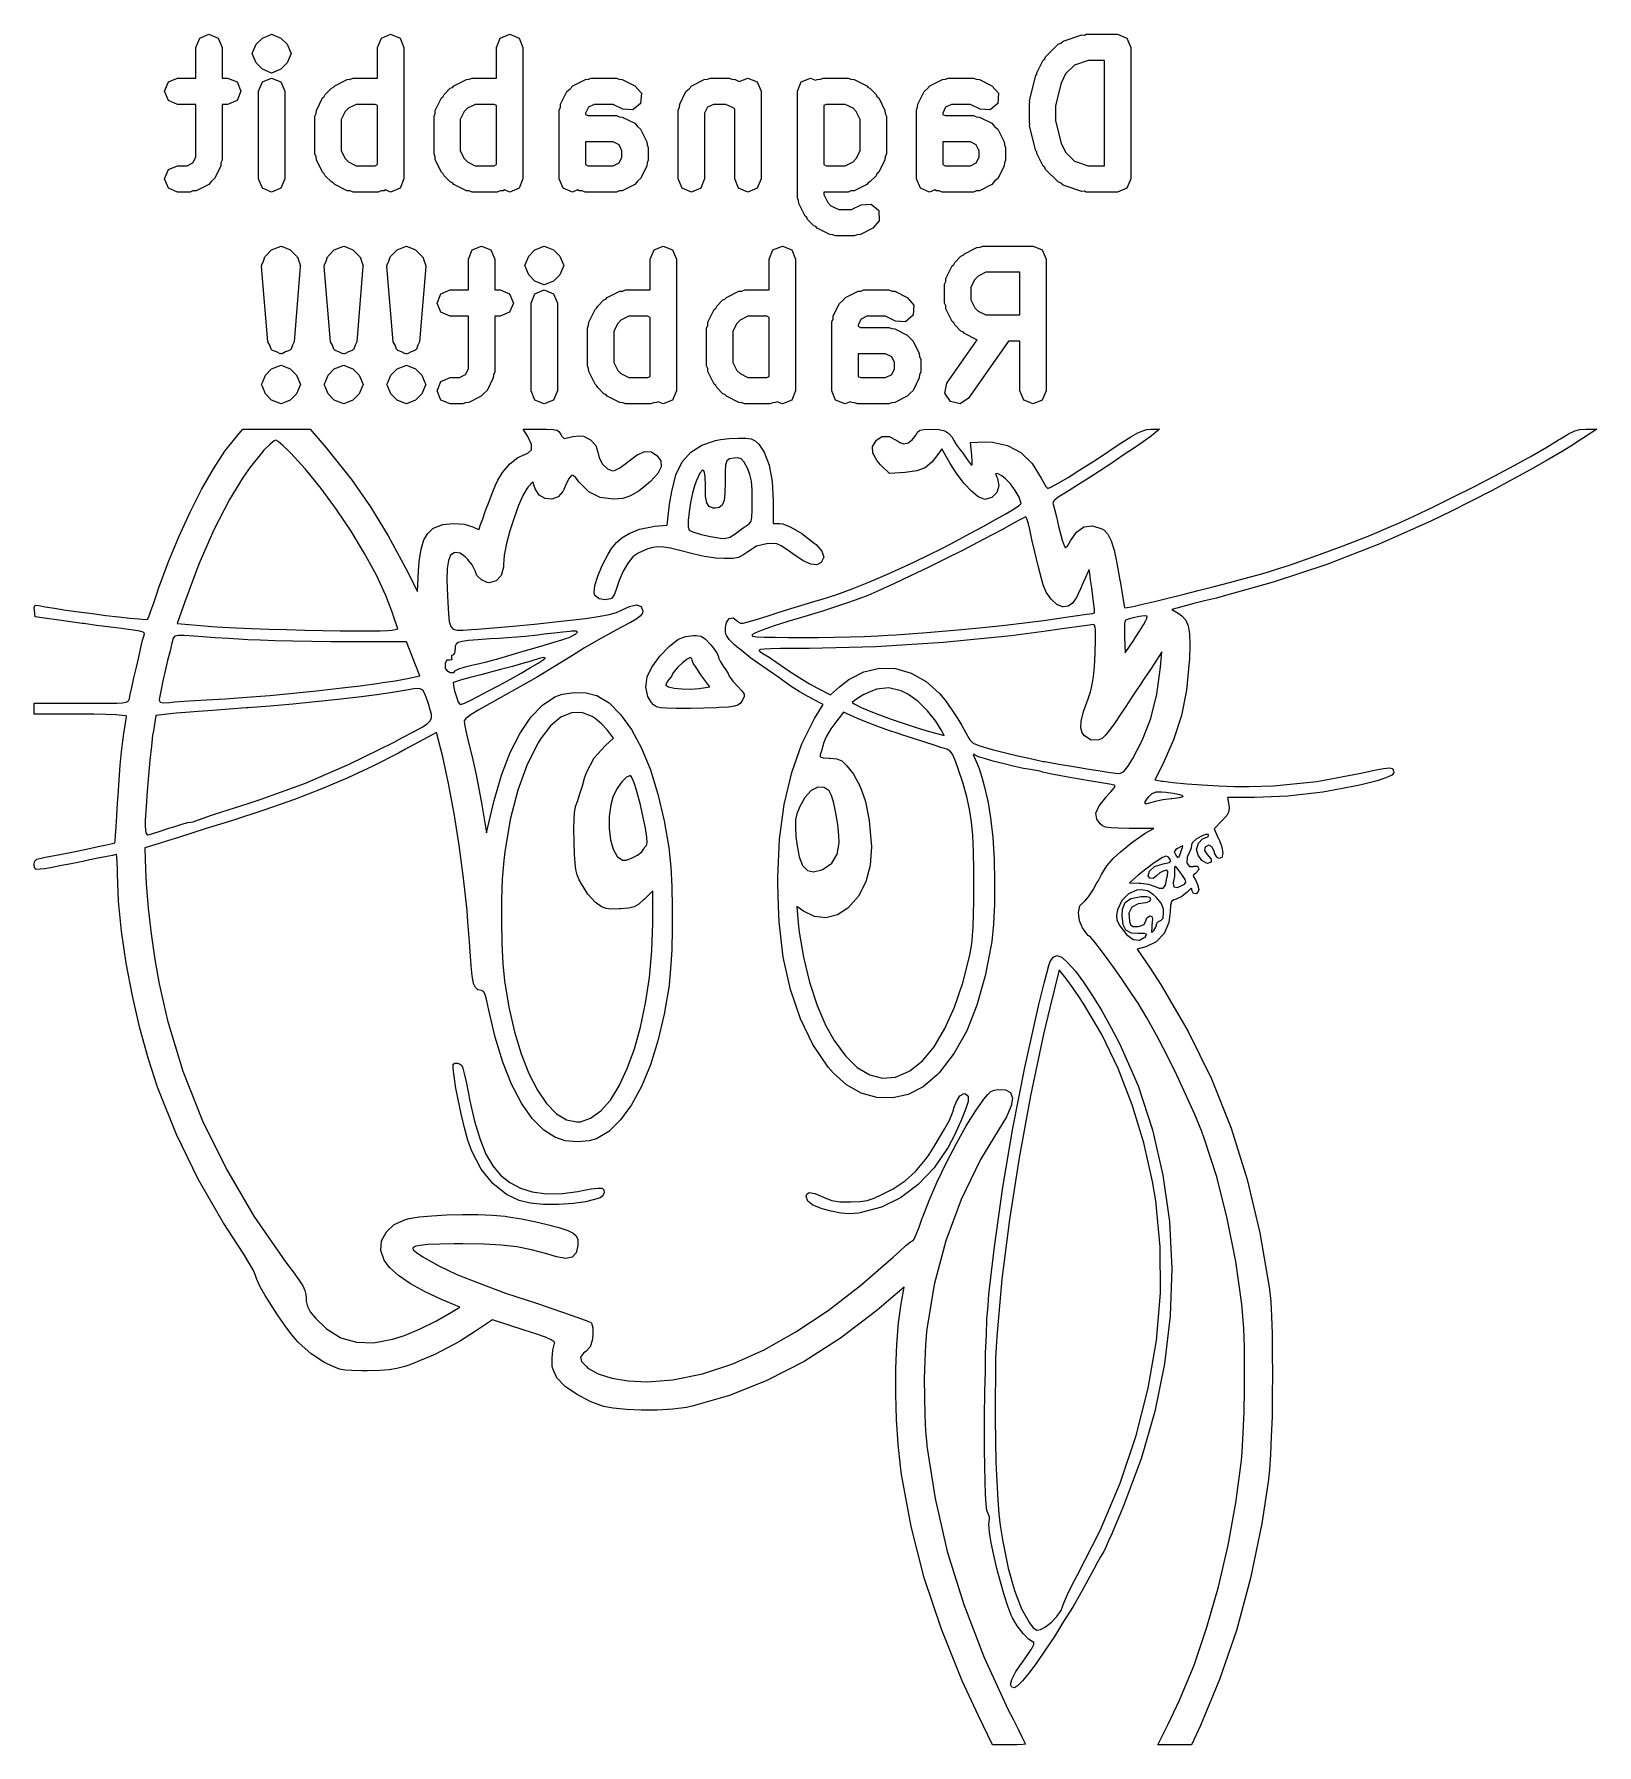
# Model space of a CAD drawing. Extents: x 87 to 114.2, y -103.1 to -96.6.
# Drawn here: x 108.3 to 114.24, y -103.14 to -96.63 of the extents above.
import ezdxf

# ---------------------------------------------------------------- set-up
doc = ezdxf.new("R2010")
doc.units = 0
doc.layers.add('BLACK', color=7, linetype='CONTINUOUS')

msp = doc.modelspace()

# ---------------------------------------------------------------- linework, layer by layer
at = {"layer": 'BLACK', "linetype": 'CONTINUOUS'}
for p, q in [((108.916, -96.6837), (108.931, -96.6483)), ((108.931, -96.6483), (108.966, -96.6337)), ((108.966, -96.6337), (109.001, -96.6483)), ((109.001, -96.6483), (109.016, -96.6837)), ((109.13, -96.7075), (109.145, -96.6721)), ((109.145, -96.6721), (109.169, -96.6483)), ((109.145, -96.6721), (109.145, -96.6721)), ((109.169, -96.6483), (109.194, -96.638)), ((109.169, -96.6483), (109.169, -96.6483)), ((109.169, -96.6483), (109.169, -96.6483)), ((109.194, -96.638), (109.204, -96.6337)), ((109.204, -96.6337), (109.204, -96.6337)), ((109.204, -96.6337), (109.239, -96.6483)), ((109.239, -96.6483), (109.263, -96.6721)), ((109.263, -96.6721), (109.278, -96.7075)), ((109.606, -96.6837), (109.621, -96.6483)), ((109.621, -96.6483), (109.656, -96.6337)), ((109.656, -96.6337), (109.692, -96.6483)), ((109.692, -96.6483), (109.706, -96.6837)), ((110.059, -96.6837), (110.073, -96.6483)), ((110.073, -96.6483), (110.109, -96.6337)), ((110.109, -96.6337), (110.144, -96.6483)), ((110.144, -96.6483), (110.159, -96.6837)), ((112.145, -96.7198), (112.192, -96.6721)), ((112.192, -96.6721), (112.203, -96.6677)), ((112.203, -96.6677), (112.212, -96.6601)), ((112.212, -96.6601), (112.283, -96.6363)), ((112.283, -96.6363), (112.292, -96.6368)), ((112.292, -96.6368), (112.299, -96.6337)), ((112.299, -96.6337), (112.418, -96.6337)), ((112.418, -96.6337), (112.454, -96.6483)), ((112.454, -96.6483), (112.468, -96.6837)), ((108.916, -96.8004), (108.916, -96.6837)), ((109.016, -96.6837), (109.016, -96.8004)), ((109.145, -96.7429), (109.13, -96.7075)), ((109.278, -96.7075), (109.263, -96.7429)), ((109.606, -96.8004), (109.606, -96.6837)), ((109.706, -96.6837), (109.706, -97.1837)), ((110.059, -96.8004), (110.059, -96.6837)), ((110.159, -96.6837), (110.159, -97.1837)), ((112.112, -96.7804), (112.136, -96.7328)), ((112.136, -96.7328), (112.142, -96.7274)), ((112.142, -96.7274), (112.145, -96.7198)), ((112.307, -96.7337), (112.255, -96.7512)), ((112.368, -96.7337), (112.307, -96.7337)), ((112.368, -97.1337), (112.368, -96.7337)), ((112.468, -96.6837), (112.468, -97.1837)), ((108.812, -96.815), (108.847, -96.8004)), ((108.847, -96.8004), (108.916, -96.8004)), ((109.016, -96.8004), (109.037, -96.8004)), ((109.037, -96.8004), (109.073, -96.815)), ((109.169, -96.7667), (109.145, -96.7429)), ((109.189, -96.7752), (109.169, -96.7667)), ((109.169, -96.815), (109.204, -96.8004)), ((109.204, -96.7813), (109.189, -96.7752)), ((109.239, -96.7667), (109.204, -96.7813)), ((109.204, -96.7813), (109.204, -96.7813)), ((109.204, -96.8004), (109.239, -96.815)), ((109.263, -96.7429), (109.239, -96.7667)), ((109.239, -96.7667), (109.239, -96.7667)), ((109.263, -96.7429), (109.263, -96.7429)), ((109.503, -96.8048), (109.514, -96.8004)), ((109.514, -96.8004), (109.606, -96.8004)), ((109.955, -96.8048), (109.966, -96.8004)), ((109.966, -96.8004), (110.059, -96.8004)), ((110.408, -96.8048), (110.418, -96.8004)), ((110.418, -96.8004), (110.514, -96.8004)), ((110.514, -96.8004), (110.524, -96.8048)), ((110.86, -96.8048), (110.871, -96.8004)), ((110.871, -96.8004), (110.942, -96.8004)), ((110.942, -96.8004), (110.953, -96.8048)), ((110.981, -96.8139), (111.014, -96.8004)), ((111.014, -96.8004), (111.049, -96.815)), ((111.216, -96.815), (111.252, -96.8004)), ((111.252, -96.8004), (111.271, -96.8085)), ((111.289, -96.8048), (111.299, -96.8004)), ((111.299, -96.8004), (111.395, -96.8004)), ((111.395, -96.8004), (111.405, -96.8048)), ((111.765, -96.8048), (111.775, -96.8004)), ((111.775, -96.8004), (111.871, -96.8004)), ((111.871, -96.8004), (111.881, -96.8048)), ((112.084, -96.8858), (112.108, -96.7906)), ((112.108, -96.7906), (112.111, -96.786)), ((112.111, -96.786), (112.112, -96.7804)), ((112.221, -96.7847), (112.204, -96.8202)), ((112.255, -96.7512), (112.221, -96.7847)), ((108.797, -96.8504), (108.812, -96.815)), ((108.812, -96.8857), (108.797, -96.8504)), ((109.073, -96.815), (109.087, -96.8504)), ((109.087, -96.8504), (109.073, -96.8857)), ((109.154, -96.8504), (109.169, -96.815)), ((109.154, -97.1837), (109.154, -96.8504)), ((109.239, -96.815), (109.254, -96.8504)), ((109.254, -96.8504), (109.254, -97.1837)), ((109.404, -96.8702), (109.407, -96.8626)), ((109.407, -96.8626), (109.431, -96.8388)), ((109.431, -96.8388), (109.438, -96.8357)), ((109.438, -96.8357), (109.444, -96.8294)), ((109.444, -96.8294), (109.491, -96.8056)), ((109.491, -96.8056), (109.503, -96.8048)), ((109.856, -96.8702), (109.859, -96.8626)), ((109.859, -96.8626), (109.883, -96.8388)), ((109.883, -96.8388), (109.891, -96.8357)), ((109.891, -96.8357), (109.896, -96.8294)), ((109.896, -96.8294), (109.944, -96.8056)), ((109.944, -96.8056), (109.955, -96.8048)), ((110.302, -96.8994), (110.326, -96.8518)), ((110.326, -96.8518), (110.338, -96.8414)), ((110.338, -96.8414), (110.348, -96.8294)), ((110.348, -96.8294), (110.396, -96.8056)), ((110.396, -96.8056), (110.408, -96.8048)), ((110.524, -96.8048), (110.536, -96.8056)), ((110.536, -96.8056), (110.584, -96.8294)), ((110.584, -96.8294), (110.609, -96.8584)), ((110.609, -96.8584), (110.606, -96.8965)), ((110.755, -96.8994), (110.778, -96.8518)), ((110.778, -96.8518), (110.79, -96.8414)), ((110.79, -96.8414), (110.801, -96.8294)), ((110.801, -96.8294), (110.848, -96.8056)), ((110.848, -96.8056), (110.86, -96.8048)), ((110.953, -96.8048), (110.965, -96.8056)), ((110.965, -96.8056), (110.981, -96.8139)), ((111.049, -96.815), (111.064, -96.8504)), ((111.064, -96.8504), (111.064, -97.1837)), ((111.202, -96.8504), (111.216, -96.815)), ((111.202, -97.2551), (111.202, -96.8504)), ((111.271, -96.8085), (111.277, -96.8056)), ((111.277, -96.8056), (111.289, -96.8048)), ((111.405, -96.8048), (111.417, -96.8056)), ((111.417, -96.8056), (111.465, -96.8294)), ((111.465, -96.8294), (111.47, -96.8357)), ((111.47, -96.8357), (111.477, -96.8388)), ((111.477, -96.8388), (111.501, -96.8626)), ((111.501, -96.8626), (111.504, -96.8702)), ((111.659, -96.8994), (111.683, -96.8518)), ((111.683, -96.8518), (111.695, -96.8414)), ((111.695, -96.8414), (111.705, -96.8294)), ((111.705, -96.8294), (111.753, -96.8056)), ((111.753, -96.8056), (111.765, -96.8048)), ((111.881, -96.8048), (111.893, -96.8056)), ((111.893, -96.8056), (111.941, -96.8294)), ((111.941, -96.8294), (111.966, -96.8584)), ((111.966, -96.8584), (111.963, -96.8965)), ((112.204, -96.8202), (112.183, -96.9041)), ((108.847, -96.9004), (108.812, -96.8857)), ((108.916, -96.9004), (108.847, -96.9004)), ((108.916, -97.1005), (108.916, -96.9004)), ((109.037, -96.9004), (109.016, -96.9004)), ((109.016, -96.9004), (109.016, -97.1123)), ((109.073, -96.8857), (109.037, -96.9004)), ((109.373, -96.9348), (109.374, -96.9232)), ((109.374, -96.9232), (109.397, -96.8756)), ((109.397, -96.8756), (109.404, -96.8702)), ((109.483, -96.9276), (109.468, -96.9574)), ((109.496, -96.9153), (109.483, -96.9276)), ((109.525, -96.9004), (109.496, -96.9153)), ((109.597, -96.9004), (109.525, -96.9004)), ((109.606, -96.9051), (109.597, -96.9004)), ((109.606, -97.129), (109.606, -96.9051)), ((109.825, -96.9348), (109.826, -96.9232)), ((109.826, -96.9232), (109.85, -96.8756)), ((109.85, -96.8756), (109.856, -96.8702)), ((109.936, -96.9276), (109.921, -96.9574)), ((109.948, -96.9153), (109.936, -96.9276)), ((109.978, -96.9004), (109.948, -96.9153)), ((110.049, -96.9004), (109.978, -96.9004)), ((110.059, -96.9051), (110.049, -96.9004)), ((110.059, -97.129), (110.059, -96.9051)), ((110.297, -96.9218), (110.301, -96.911)), ((110.297, -97.1837), (110.297, -96.9218)), ((110.301, -96.911), (110.302, -96.8994)), ((110.408, -96.9114), (110.397, -96.9336)), ((110.397, -96.9336), (110.397, -96.9385)), ((110.43, -96.9004), (110.408, -96.9114)), ((110.502, -96.9004), (110.43, -96.9004)), ((110.539, -96.9189), (110.502, -96.9004)), ((110.577, -96.9216), (110.539, -96.9189)), ((110.606, -96.8965), (110.577, -96.9216)), ((110.749, -96.9218), (110.754, -96.911)), ((110.749, -97.1837), (110.749, -96.9218)), ((110.754, -96.911), (110.755, -96.8994)), ((110.86, -96.9114), (110.849, -96.9336)), ((110.849, -96.9336), (110.849, -97.1837)), ((110.883, -96.9004), (110.86, -96.9114)), ((110.93, -96.9004), (110.883, -96.9004)), ((110.96, -96.9153), (110.93, -96.9004)), ((110.964, -96.9187), (110.96, -96.9153)), ((110.964, -97.1837), (110.964, -96.9187)), ((111.311, -96.9004), (111.302, -96.9051)), ((111.302, -96.9051), (111.302, -97.129)), ((111.383, -96.9004), (111.311, -96.9004)), ((111.413, -96.9153), (111.383, -96.9004)), ((111.425, -96.9276), (111.413, -96.9153)), ((111.44, -96.9574), (111.425, -96.9276)), ((111.504, -96.8702), (111.511, -96.8756)), ((111.511, -96.8756), (111.534, -96.9232)), ((111.534, -96.9232), (111.535, -96.9348)), ((111.654, -96.9218), (111.658, -96.911)), ((111.654, -97.1837), (111.654, -96.9218)), ((111.658, -96.911), (111.659, -96.8994)), ((111.765, -96.9114), (111.754, -96.9336)), ((111.754, -96.9336), (111.754, -96.9385)), ((111.787, -96.9004), (111.765, -96.9114)), ((111.859, -96.9004), (111.787, -96.9004)), ((111.896, -96.9189), (111.859, -96.9004)), ((111.934, -96.9216), (111.896, -96.9189)), ((111.963, -96.8965), (111.934, -96.9216)), ((112.083, -96.898), (112.085, -96.8921)), ((112.083, -96.9694), (112.083, -96.898)), ((112.085, -96.8921), (112.084, -96.8858)), ((112.183, -96.9041), (112.183, -96.9632)), ((109.368, -96.9456), (109.373, -96.9348)), ((109.368, -97.0885), (109.368, -96.9456)), ((109.468, -96.9574), (109.468, -97.0766)), ((109.821, -96.9456), (109.825, -96.9348)), ((109.821, -97.0885), (109.821, -96.9456)), ((109.921, -96.9574), (109.921, -97.0766)), ((110.397, -96.9385), (110.406, -96.9432)), ((110.406, -96.9432), (110.514, -96.9432)), ((110.514, -96.9432), (110.524, -96.9477)), ((110.524, -96.9477), (110.536, -96.9485)), ((110.536, -96.9485), (110.584, -96.9723)), ((110.584, -96.9723), (110.594, -96.9843)), ((110.594, -96.9843), (110.606, -96.9947)), ((110.606, -96.9947), (110.63, -97.0423)), ((111.44, -97.0766), (111.44, -96.9574)), ((111.535, -96.9348), (111.54, -96.9456)), ((111.54, -96.9456), (111.54, -97.0885)), ((111.754, -96.9385), (111.763, -96.9432)), ((111.763, -96.9432), (111.871, -96.9432)), ((111.871, -96.9432), (111.881, -96.9477)), ((111.881, -96.9477), (111.893, -96.9485)), ((111.893, -96.9485), (111.941, -96.9723)), ((111.941, -96.9723), (111.951, -96.9843)), ((111.951, -96.9843), (111.963, -96.9947)), ((111.963, -96.9947), (111.987, -97.0423)), ((112.085, -96.9753), (112.083, -96.9694)), ((112.084, -96.9815), (112.085, -96.9753)), ((112.108, -97.0768), (112.084, -96.9815)), ((112.183, -96.9632), (112.204, -97.0472)), ((110.397, -97.0432), (110.397, -97.129)), ((110.502, -97.0432), (110.397, -97.0432)), ((110.524, -97.0543), (110.502, -97.0432)), ((110.535, -97.0764), (110.524, -97.0543)), ((110.63, -97.0423), (110.631, -97.0539)), ((110.631, -97.0539), (110.635, -97.0646)), ((111.754, -97.0432), (111.754, -97.129)), ((111.859, -97.0432), (111.754, -97.0432)), ((111.881, -97.0543), (111.859, -97.0432)), ((111.892, -97.0764), (111.881, -97.0543)), ((111.987, -97.0423), (111.988, -97.0539)), ((111.988, -97.0539), (111.992, -97.0646)), ((112.204, -97.0472), (112.221, -97.0826)), ((108.883, -97.1337), (108.905, -97.1226)), ((108.905, -97.1226), (108.916, -97.1005)), ((109.016, -97.1123), (109.011, -97.123)), ((109.011, -97.123), (109.011, -97.1346)), ((109.373, -97.0992), (109.368, -97.0885)), ((109.374, -97.1108), (109.373, -97.0992)), ((109.397, -97.1584), (109.374, -97.1108)), ((109.468, -97.0766), (109.483, -97.1065)), ((109.483, -97.1065), (109.496, -97.1188)), ((109.496, -97.1188), (109.525, -97.1337)), ((109.597, -97.1337), (109.606, -97.129)), ((109.825, -97.0992), (109.821, -97.0885)), ((109.826, -97.1108), (109.825, -97.0992)), ((109.85, -97.1584), (109.826, -97.1108)), ((109.921, -97.0766), (109.936, -97.1065)), ((109.936, -97.1065), (109.948, -97.1188)), ((109.948, -97.1188), (109.978, -97.1337)), ((110.049, -97.1337), (110.059, -97.129)), ((110.397, -97.129), (110.406, -97.1337)), ((110.502, -97.1337), (110.524, -97.1226)), ((110.524, -97.1226), (110.535, -97.1005)), ((110.535, -97.1005), (110.535, -97.0764)), ((110.631, -97.123), (110.63, -97.1346)), ((110.635, -97.1123), (110.631, -97.123)), ((110.635, -97.0646), (110.635, -97.1123)), ((111.302, -97.129), (111.311, -97.1337)), ((111.383, -97.1337), (111.413, -97.1188)), ((111.413, -97.1188), (111.425, -97.1065)), ((111.425, -97.1065), (111.44, -97.0766)), ((111.534, -97.1108), (111.511, -97.1584)), ((111.535, -97.0992), (111.534, -97.1108)), ((111.54, -97.0885), (111.535, -97.0992)), ((111.754, -97.129), (111.763, -97.1337)), ((111.859, -97.1337), (111.881, -97.1226)), ((111.881, -97.1226), (111.892, -97.1005)), ((111.892, -97.1005), (111.892, -97.0764)), ((111.988, -97.123), (111.987, -97.1346)), ((111.992, -97.1123), (111.988, -97.123)), ((111.992, -97.0646), (111.992, -97.1123)), ((112.111, -97.0813), (112.108, -97.0768)), ((112.112, -97.087), (112.111, -97.0813)), ((112.136, -97.1346), (112.112, -97.087)), ((112.221, -97.0826), (112.255, -97.1162)), ((112.255, -97.1162), (112.307, -97.1337)), ((108.797, -97.1837), (108.812, -97.1483)), ((108.812, -97.219), (108.797, -97.1837)), ((108.812, -97.1483), (108.847, -97.1337)), ((108.847, -97.1337), (108.883, -97.1337)), ((108.975, -97.1926), (108.965, -97.2046)), ((108.987, -97.1822), (108.975, -97.1926)), ((109.011, -97.1346), (108.987, -97.1822)), ((109.169, -97.219), (109.154, -97.1837)), ((109.254, -97.1837), (109.239, -97.219)), ((109.404, -97.1638), (109.397, -97.1584)), ((109.407, -97.1714), (109.404, -97.1638)), ((109.431, -97.1952), (109.407, -97.1714)), ((109.525, -97.1337), (109.597, -97.1337)), ((109.706, -97.1837), (109.692, -97.219)), ((109.856, -97.1638), (109.85, -97.1584)), ((109.859, -97.1714), (109.856, -97.1638)), ((109.883, -97.1952), (109.859, -97.1714)), ((109.978, -97.1337), (110.049, -97.1337)), ((110.159, -97.1837), (110.144, -97.219)), ((110.312, -97.219), (110.297, -97.1837)), ((110.406, -97.1337), (110.502, -97.1337)), ((110.594, -97.1926), (110.584, -97.2046)), ((110.606, -97.1822), (110.594, -97.1926)), ((110.63, -97.1346), (110.606, -97.1822)), ((110.764, -97.219), (110.749, -97.1837)), ((110.849, -97.1837), (110.835, -97.219)), ((110.978, -97.219), (110.964, -97.1837)), ((111.064, -97.1837), (111.049, -97.219)), ((111.311, -97.1337), (111.383, -97.1337)), ((111.501, -97.1714), (111.477, -97.1952)), ((111.504, -97.1638), (111.501, -97.1714)), ((111.511, -97.1584), (111.504, -97.1638)), ((111.669, -97.219), (111.654, -97.1837)), ((111.763, -97.1337), (111.859, -97.1337)), ((111.951, -97.1926), (111.941, -97.2046)), ((111.963, -97.1822), (111.951, -97.1926)), ((111.987, -97.1346), (111.963, -97.1822)), ((112.142, -97.14), (112.136, -97.1346)), ((112.145, -97.1476), (112.142, -97.14)), ((112.192, -97.1952), (112.145, -97.1476)), ((112.307, -97.1337), (112.368, -97.1337)), ((112.468, -97.1837), (112.454, -97.219)), ((108.847, -97.2337), (108.812, -97.219)), ((108.895, -97.2337), (108.847, -97.2337)), ((108.905, -97.2292), (108.895, -97.2337)), ((108.917, -97.2284), (108.905, -97.2292)), ((108.965, -97.2046), (108.917, -97.2284)), ((109.204, -97.2337), (109.169, -97.219)), ((109.239, -97.219), (109.204, -97.2337)), ((109.438, -97.1984), (109.431, -97.1952)), ((109.444, -97.2046), (109.438, -97.1984)), ((109.491, -97.2284), (109.444, -97.2046)), ((109.503, -97.2292), (109.491, -97.2284)), ((109.514, -97.2337), (109.503, -97.2292)), ((109.609, -97.2337), (109.514, -97.2337)), ((109.62, -97.2292), (109.609, -97.2337)), ((109.631, -97.2284), (109.62, -97.2292)), ((109.637, -97.2256), (109.631, -97.2284)), ((109.656, -97.2337), (109.637, -97.2256)), ((109.692, -97.219), (109.656, -97.2337)), ((109.891, -97.1984), (109.883, -97.1952)), ((109.896, -97.2046), (109.891, -97.1984)), ((109.944, -97.2284), (109.896, -97.2046)), ((109.955, -97.2292), (109.944, -97.2284)), ((109.966, -97.2337), (109.955, -97.2292)), ((110.061, -97.2337), (109.966, -97.2337)), ((110.072, -97.2292), (110.061, -97.2337)), ((110.084, -97.2284), (110.072, -97.2292)), ((110.089, -97.2256), (110.084, -97.2284)), ((110.109, -97.2337), (110.089, -97.2256)), ((110.144, -97.219), (110.109, -97.2337)), ((110.347, -97.2337), (110.312, -97.219)), ((110.366, -97.2256), (110.347, -97.2337)), ((110.372, -97.2284), (110.366, -97.2256)), ((110.384, -97.2292), (110.372, -97.2284)), ((110.395, -97.2337), (110.384, -97.2292)), ((110.514, -97.2337), (110.395, -97.2337)), ((110.524, -97.2292), (110.514, -97.2337)), ((110.536, -97.2284), (110.524, -97.2292)), ((110.584, -97.2046), (110.536, -97.2284)), ((110.799, -97.2337), (110.764, -97.219)), ((110.835, -97.219), (110.799, -97.2337)), ((111.014, -97.2337), (110.978, -97.219)), ((111.049, -97.219), (111.014, -97.2337)), ((111.206, -97.2659), (111.202, -97.2551)), ((111.395, -97.2337), (111.302, -97.2337)), ((111.302, -97.2337), (111.302, -97.2433)), ((111.302, -97.2433), (111.317, -97.2731)), ((111.405, -97.2292), (111.395, -97.2337)), ((111.417, -97.2284), (111.405, -97.2292)), ((111.465, -97.2046), (111.417, -97.2284)), ((111.47, -97.1984), (111.465, -97.2046)), ((111.477, -97.1952), (111.47, -97.1984)), ((111.704, -97.2337), (111.669, -97.219)), ((111.724, -97.2256), (111.704, -97.2337)), ((111.729, -97.2284), (111.724, -97.2256)), ((111.741, -97.2292), (111.729, -97.2284)), ((111.752, -97.2337), (111.741, -97.2292)), ((111.871, -97.2337), (111.752, -97.2337)), ((111.881, -97.2292), (111.871, -97.2337)), ((111.893, -97.2284), (111.881, -97.2292)), ((111.941, -97.2046), (111.893, -97.2284)), ((112.203, -97.1997), (112.192, -97.1952)), ((112.212, -97.2073), (112.203, -97.1997)), ((112.283, -97.2311), (112.212, -97.2073)), ((112.292, -97.2305), (112.283, -97.2311)), ((112.299, -97.2337), (112.292, -97.2305)), ((112.418, -97.2337), (112.299, -97.2337)), ((112.454, -97.219), (112.418, -97.2337)), ((111.207, -97.2775), (111.206, -97.2659)), ((111.231, -97.3251), (111.207, -97.2775)), ((111.317, -97.2731), (111.329, -97.2855)), ((111.329, -97.2855), (111.359, -97.3004)), ((111.359, -97.3004), (111.407, -97.3004)), ((111.407, -97.3004), (111.444, -97.2818)), ((111.444, -97.2818), (111.482, -97.2791)), ((111.482, -97.2791), (111.511, -97.3042)), ((111.511, -97.3042), (111.513, -97.3424)), ((111.237, -97.3305), (111.231, -97.3251)), ((111.24, -97.3381), (111.237, -97.3305)), ((111.264, -97.3619), (111.24, -97.3381)), ((111.272, -97.3651), (111.264, -97.3619)), ((111.277, -97.3713), (111.272, -97.3651)), ((111.325, -97.3951), (111.277, -97.3713)), ((111.488, -97.3713), (111.441, -97.3951)), ((111.513, -97.3424), (111.488, -97.3713)), ((109.181, -97.4771), (109.204, -97.4533)), ((109.204, -97.4533), (109.24, -97.4387)), ((109.24, -97.4387), (109.24, -97.4387)), ((109.24, -97.4387), (109.25, -97.443)), ((109.25, -97.443), (109.275, -97.4533)), ((109.275, -97.4533), (109.275, -97.4533)), ((109.275, -97.4533), (109.275, -97.4533)), ((109.275, -97.4533), (109.299, -97.4771)), ((109.419, -97.4771), (109.442, -97.4533)), ((109.442, -97.4533), (109.478, -97.4387)), ((109.478, -97.4387), (109.478, -97.4387)), ((109.478, -97.4387), (109.488, -97.443)), ((109.488, -97.443), (109.513, -97.4533)), ((109.513, -97.4533), (109.513, -97.4533)), ((109.513, -97.4533), (109.513, -97.4533)), ((109.513, -97.4533), (109.537, -97.4771)), ((109.657, -97.4771), (109.681, -97.4533)), ((109.681, -97.4533), (109.706, -97.443)), ((109.681, -97.4533), (109.681, -97.4533)), ((109.681, -97.4533), (109.681, -97.4533)), ((109.706, -97.443), (109.716, -97.4387)), ((109.716, -97.4387), (109.716, -97.4387)), ((109.716, -97.4387), (109.751, -97.4533)), ((109.751, -97.4533), (109.775, -97.4771)), ((109.952, -97.4887), (109.966, -97.4533)), ((109.966, -97.4533), (110.002, -97.4387)), ((110.002, -97.4387), (110.037, -97.4533)), ((110.037, -97.4533), (110.052, -97.4887)), ((110.181, -97.4771), (110.204, -97.4533)), ((110.204, -97.4533), (110.24, -97.4387)), ((110.24, -97.4387), (110.24, -97.4387)), ((110.24, -97.4387), (110.25, -97.443)), ((110.25, -97.443), (110.275, -97.4533)), ((110.275, -97.4533), (110.275, -97.4533)), ((110.275, -97.4533), (110.275, -97.4533)), ((110.275, -97.4533), (110.299, -97.4771)), ((110.642, -97.4887), (110.657, -97.4533)), ((110.657, -97.4533), (110.692, -97.4387)), ((110.692, -97.4387), (110.727, -97.4533)), ((110.727, -97.4533), (110.742, -97.4887)), ((111.095, -97.4887), (111.109, -97.4533)), ((111.109, -97.4533), (111.145, -97.4387)), ((111.145, -97.4387), (111.18, -97.4533)), ((111.18, -97.4533), (111.195, -97.4887)), ((111.336, -97.3959), (111.325, -97.3951)), ((111.347, -97.4004), (111.336, -97.3959)), ((111.418, -97.4004), (111.347, -97.4004)), ((111.429, -97.3959), (111.418, -97.4004)), ((111.441, -97.3951), (111.429, -97.3959)), ((111.836, -97.4678), (111.884, -97.444)), ((111.884, -97.444), (111.896, -97.4431)), ((111.896, -97.4431), (111.906, -97.4387)), ((111.906, -97.4387), (112.097, -97.4387)), ((112.097, -97.4387), (112.132, -97.4533)), ((112.132, -97.4533), (112.147, -97.4887)), ((109.166, -97.5125), (109.173, -97.4966)), ((109.167, -97.5145), (109.166, -97.5125)), ((109.166, -97.5167), (109.167, -97.5145)), ((109.19, -97.8024), (109.166, -97.5167)), ((109.173, -97.4966), (109.178, -97.4802)), ((109.178, -97.4802), (109.18, -97.4792)), ((109.18, -97.4792), (109.181, -97.4771)), ((109.313, -97.5167), (109.29, -97.8024)), ((109.299, -97.4771), (109.3, -97.4792)), ((109.3, -97.4792), (109.302, -97.4802)), ((109.302, -97.4802), (109.307, -97.4966)), ((109.307, -97.4966), (109.314, -97.5125)), ((109.314, -97.5125), (109.313, -97.5145)), ((109.313, -97.5145), (109.313, -97.5167)), ((109.404, -97.5125), (109.411, -97.4966)), ((109.405, -97.5145), (109.404, -97.5125)), ((109.404, -97.5167), (109.405, -97.5145)), ((109.428, -97.8024), (109.404, -97.5167)), ((109.411, -97.4966), (109.416, -97.4802)), ((109.416, -97.4802), (109.418, -97.4792)), ((109.418, -97.4792), (109.419, -97.4771)), ((109.551, -97.5167), (109.528, -97.8024)), ((109.537, -97.4771), (109.538, -97.4792)), ((109.538, -97.4792), (109.54, -97.4802)), ((109.54, -97.4802), (109.545, -97.4966)), ((109.545, -97.4966), (109.552, -97.5125)), ((109.552, -97.5125), (109.551, -97.5145)), ((109.551, -97.5145), (109.551, -97.5167)), ((109.642, -97.5125), (109.649, -97.4966)), ((109.643, -97.5145), (109.642, -97.5125)), ((109.642, -97.5167), (109.643, -97.5145)), ((109.666, -97.8024), (109.642, -97.5167)), ((109.649, -97.4966), (109.654, -97.4802)), ((109.654, -97.4802), (109.656, -97.4792)), ((109.656, -97.4792), (109.657, -97.4771)), ((109.79, -97.5167), (109.766, -97.8024)), ((109.775, -97.4771), (109.776, -97.4792)), ((109.776, -97.4792), (109.778, -97.4802)), ((109.778, -97.4802), (109.783, -97.4966)), ((109.783, -97.4966), (109.79, -97.5125)), ((109.79, -97.5125), (109.789, -97.5145)), ((109.789, -97.5145), (109.79, -97.5167)), ((109.952, -97.6054), (109.952, -97.4887)), ((110.052, -97.4887), (110.052, -97.6054)), ((110.166, -97.5125), (110.181, -97.4771)), ((110.181, -97.5479), (110.166, -97.5125)), ((110.299, -97.4771), (110.299, -97.4771)), ((110.299, -97.4771), (110.299, -97.4771)), ((110.299, -97.4771), (110.314, -97.5125)), ((110.314, -97.5125), (110.299, -97.5479)), ((110.642, -97.6054), (110.642, -97.4887)), ((110.742, -97.4887), (110.742, -97.9887)), ((111.095, -97.6054), (111.095, -97.4887)), ((111.195, -97.4887), (111.195, -97.9887)), ((111.766, -97.5616), (111.79, -97.5139)), ((111.79, -97.5139), (111.796, -97.5086)), ((111.796, -97.5086), (111.8, -97.501)), ((111.8, -97.501), (111.823, -97.4771)), ((111.823, -97.4771), (111.831, -97.474)), ((111.831, -97.474), (111.836, -97.4678)), ((112.147, -97.4887), (112.147, -97.9887)), ((110.204, -97.5717), (110.181, -97.5479)), ((110.181, -97.5479), (110.181, -97.5479)), ((110.204, -97.5717), (110.204, -97.5717)), ((110.24, -97.5863), (110.204, -97.5717)), ((110.25, -97.582), (110.24, -97.5863)), ((110.275, -97.5717), (110.25, -97.582)), ((110.299, -97.5479), (110.275, -97.5717)), ((111.761, -97.5839), (111.766, -97.5732)), ((111.761, -97.6554), (111.761, -97.5839)), ((111.766, -97.5732), (111.766, -97.5616)), ((111.876, -97.5659), (111.861, -97.5957)), ((111.888, -97.5536), (111.876, -97.5659)), ((111.918, -97.5387), (111.888, -97.5536)), ((112.047, -97.5387), (111.918, -97.5387)), ((112.047, -97.7006), (112.047, -97.5387)), ((109.833, -97.6554), (109.847, -97.62)), ((109.847, -97.62), (109.883, -97.6054)), ((109.883, -97.6054), (109.952, -97.6054)), ((110.052, -97.6054), (110.073, -97.6054)), ((110.073, -97.6054), (110.108, -97.62)), ((110.108, -97.62), (110.123, -97.6554)), ((110.19, -97.6554), (110.204, -97.62)), ((110.204, -97.62), (110.24, -97.6054)), ((110.24, -97.5863), (110.24, -97.5863)), ((110.24, -97.6054), (110.275, -97.62)), ((110.275, -97.62), (110.29, -97.6554)), ((110.443, -97.6676), (110.466, -97.6438)), ((110.466, -97.6438), (110.474, -97.6407)), ((110.474, -97.6407), (110.479, -97.6344)), ((110.479, -97.6344), (110.527, -97.6106)), ((110.527, -97.6106), (110.539, -97.6098)), ((110.539, -97.6098), (110.549, -97.6054)), ((110.549, -97.6054), (110.642, -97.6054)), ((110.895, -97.6676), (110.919, -97.6438)), ((110.919, -97.6438), (110.926, -97.6407)), ((110.926, -97.6407), (110.932, -97.6344)), ((110.932, -97.6344), (110.979, -97.6106)), ((110.979, -97.6106), (110.991, -97.6098)), ((110.991, -97.6098), (111.002, -97.6054)), ((111.002, -97.6054), (111.095, -97.6054)), ((111.362, -97.6568), (111.374, -97.6464)), ((111.374, -97.6464), (111.384, -97.6344)), ((111.384, -97.6344), (111.432, -97.6106)), ((111.432, -97.6106), (111.443, -97.6098)), ((111.443, -97.6098), (111.454, -97.6054)), ((111.454, -97.6054), (111.549, -97.6054)), ((111.549, -97.6054), (111.56, -97.6098)), ((111.56, -97.6098), (111.572, -97.6106)), ((111.572, -97.6106), (111.619, -97.6344)), ((111.619, -97.6344), (111.644, -97.6634)), ((111.861, -97.5957), (111.861, -97.6436)), ((111.861, -97.6436), (111.876, -97.6734)), ((109.847, -97.6907), (109.833, -97.6554)), ((109.883, -97.7054), (109.847, -97.6907)), ((109.952, -97.7054), (109.883, -97.7054)), ((109.952, -97.9055), (109.952, -97.7054)), ((110.073, -97.7054), (110.052, -97.7054)), ((110.052, -97.7054), (110.052, -97.9173)), ((110.108, -97.6907), (110.073, -97.7054)), ((110.123, -97.6554), (110.108, -97.6907)), ((110.19, -97.9887), (110.19, -97.6554)), ((110.29, -97.6554), (110.29, -97.9887)), ((110.409, -97.7282), (110.433, -97.6806)), ((110.433, -97.6806), (110.439, -97.6752)), ((110.439, -97.6752), (110.443, -97.6676)), ((110.561, -97.7054), (110.531, -97.7203)), ((110.633, -97.7054), (110.561, -97.7054)), ((110.642, -97.7101), (110.633, -97.7054)), ((110.642, -97.934), (110.642, -97.7101)), ((110.862, -97.7282), (110.886, -97.6806)), ((110.886, -97.6806), (110.892, -97.6752)), ((110.892, -97.6752), (110.895, -97.6676)), ((111.013, -97.7054), (110.984, -97.7203)), ((111.085, -97.7054), (111.013, -97.7054)), ((111.095, -97.7101), (111.085, -97.7054)), ((111.095, -97.934), (111.095, -97.7101)), ((111.337, -97.716), (111.338, -97.7044)), ((111.338, -97.7044), (111.362, -97.6568)), ((111.466, -97.7054), (111.444, -97.7164)), ((111.537, -97.7054), (111.466, -97.7054)), ((111.575, -97.7239), (111.537, -97.7054)), ((111.642, -97.7015), (111.613, -97.7266)), ((111.644, -97.6634), (111.642, -97.7015)), ((111.766, -97.6661), (111.761, -97.6554)), ((111.766, -97.6777), (111.766, -97.6661)), ((111.79, -97.7253), (111.766, -97.6777)), ((111.876, -97.6734), (111.888, -97.6857)), ((111.888, -97.6857), (111.918, -97.7006)), ((111.918, -97.7006), (112.047, -97.7006)), ((110.404, -97.7506), (110.408, -97.7398)), ((110.404, -97.8935), (110.404, -97.7506)), ((110.408, -97.7398), (110.409, -97.7282)), ((110.519, -97.7326), (110.504, -97.7624)), ((110.504, -97.7624), (110.504, -97.8816)), ((110.531, -97.7203), (110.519, -97.7326)), ((110.856, -97.7506), (110.861, -97.7398)), ((110.856, -97.8935), (110.856, -97.7506)), ((110.861, -97.7398), (110.862, -97.7282)), ((110.971, -97.7326), (110.956, -97.7624)), ((110.956, -97.7624), (110.956, -97.8816)), ((110.984, -97.7203), (110.971, -97.7326)), ((111.333, -97.7268), (111.337, -97.716)), ((111.333, -97.9887), (111.333, -97.7268)), ((111.444, -97.7164), (111.433, -97.7386)), ((111.433, -97.7386), (111.433, -97.7435)), ((111.433, -97.7435), (111.442, -97.7482)), ((111.442, -97.7482), (111.549, -97.7482)), ((111.549, -97.7482), (111.56, -97.7527)), ((111.56, -97.7527), (111.572, -97.7535)), ((111.572, -97.7535), (111.619, -97.7773)), ((111.613, -97.7266), (111.575, -97.7239)), ((111.619, -97.7773), (111.63, -97.7893)), ((111.796, -97.7307), (111.79, -97.7253)), ((111.8, -97.7383), (111.796, -97.7307)), ((111.823, -97.7621), (111.8, -97.7383)), ((111.831, -97.7653), (111.823, -97.7621)), ((111.836, -97.7715), (111.831, -97.7653)), ((111.884, -97.7953), (111.836, -97.7715)), ((109.197, -97.816), (109.19, -97.8024)), ((109.202, -97.8305), (109.197, -97.816)), ((109.204, -97.8315), (109.202, -97.8305)), ((109.204, -97.8336), (109.204, -97.8315)), ((109.206, -97.8344), (109.204, -97.8336)), ((109.207, -97.8364), (109.206, -97.8344)), ((109.222, -97.841), (109.207, -97.8364)), ((109.236, -97.848), (109.222, -97.841)), ((109.257, -97.841), (109.244, -97.848)), ((109.272, -97.8364), (109.257, -97.841)), ((109.273, -97.8344), (109.272, -97.8364)), ((109.275, -97.8336), (109.273, -97.8344)), ((109.276, -97.8315), (109.275, -97.8336)), ((109.278, -97.8305), (109.276, -97.8315)), ((109.283, -97.816), (109.278, -97.8305)), ((109.29, -97.8024), (109.283, -97.816)), ((109.435, -97.816), (109.428, -97.8024)), ((109.44, -97.8305), (109.435, -97.816)), ((109.442, -97.8315), (109.44, -97.8305)), ((109.443, -97.8336), (109.442, -97.8315)), ((109.445, -97.8344), (109.443, -97.8336)), ((109.446, -97.8364), (109.445, -97.8344)), ((109.46, -97.841), (109.446, -97.8364)), ((109.474, -97.848), (109.46, -97.841)), ((109.496, -97.841), (109.482, -97.848)), ((109.51, -97.8364), (109.496, -97.841)), ((109.511, -97.8344), (109.51, -97.8364)), ((109.513, -97.8336), (109.511, -97.8344)), ((109.514, -97.8315), (109.513, -97.8336)), ((109.516, -97.8305), (109.514, -97.8315)), ((109.521, -97.816), (109.516, -97.8305)), ((109.528, -97.8024), (109.521, -97.816)), ((109.673, -97.816), (109.666, -97.8024)), ((109.678, -97.8305), (109.673, -97.816)), ((109.68, -97.8315), (109.678, -97.8305)), ((109.681, -97.8336), (109.68, -97.8315)), ((109.683, -97.8344), (109.681, -97.8336)), ((109.684, -97.8364), (109.683, -97.8344)), ((109.698, -97.841), (109.684, -97.8364)), ((109.712, -97.848), (109.698, -97.841)), ((109.734, -97.841), (109.72, -97.848)), ((109.748, -97.8364), (109.734, -97.841)), ((109.749, -97.8344), (109.748, -97.8364)), ((109.751, -97.8336), (109.749, -97.8344)), ((109.752, -97.8315), (109.751, -97.8336)), ((109.754, -97.8305), (109.752, -97.8315)), ((109.759, -97.816), (109.754, -97.8305)), ((109.766, -97.8024), (109.759, -97.816)), ((111.63, -97.7893), (111.642, -97.7997)), ((111.642, -97.7997), (111.665, -97.8473)), ((111.77, -97.96), (111.885, -97.7954)), ((112.004, -97.8006), (111.852, -98.0174)), ((111.885, -97.7954), (111.884, -97.7953)), ((112.047, -97.8006), (112.004, -97.8006)), ((112.047, -97.9887), (112.047, -97.8006)), ((109.181, -97.9295), (109.204, -97.9057)), ((109.204, -97.9057), (109.24, -97.8911)), ((109.204, -97.9057), (109.204, -97.9057)), ((109.238, -97.8474), (109.236, -97.848)), ((109.24, -97.8482), (109.238, -97.8474)), ((109.242, -97.8474), (109.24, -97.8482)), ((109.24, -97.8911), (109.24, -97.8911)), ((109.24, -97.8911), (109.246, -97.8935)), ((109.244, -97.848), (109.242, -97.8474)), ((109.246, -97.8935), (109.275, -97.9057)), ((109.275, -97.9057), (109.299, -97.9295)), ((109.419, -97.9295), (109.442, -97.9057)), ((109.442, -97.9057), (109.478, -97.8911)), ((109.442, -97.9057), (109.442, -97.9057)), ((109.476, -97.8474), (109.474, -97.848)), ((109.478, -97.8482), (109.476, -97.8474)), ((109.48, -97.8474), (109.478, -97.8482)), ((109.478, -97.8911), (109.478, -97.8911)), ((109.478, -97.8911), (109.484, -97.8935)), ((109.482, -97.848), (109.48, -97.8474)), ((109.484, -97.8935), (109.513, -97.9057)), ((109.513, -97.9057), (109.537, -97.9295)), ((109.657, -97.9295), (109.681, -97.9057)), ((109.681, -97.9057), (109.707, -97.8949)), ((109.707, -97.8949), (109.716, -97.8911)), ((109.714, -97.8474), (109.712, -97.848)), ((109.716, -97.8482), (109.714, -97.8474)), ((109.718, -97.8474), (109.716, -97.8482)), ((109.716, -97.8911), (109.716, -97.8911)), ((109.716, -97.8911), (109.751, -97.9057)), ((109.72, -97.848), (109.718, -97.8474)), ((109.751, -97.9057), (109.751, -97.9057)), ((109.751, -97.9057), (109.775, -97.9295)), ((109.941, -97.9276), (109.952, -97.9055)), ((110.408, -97.9042), (110.404, -97.8935)), ((110.409, -97.9158), (110.408, -97.9042)), ((110.504, -97.8816), (110.519, -97.9115)), ((110.861, -97.9042), (110.856, -97.8935)), ((110.862, -97.9158), (110.861, -97.9042)), ((110.956, -97.8816), (110.971, -97.9115)), ((111.433, -97.8482), (111.433, -97.934)), ((111.537, -97.8482), (111.433, -97.8482)), ((111.56, -97.8593), (111.537, -97.8482)), ((111.571, -97.8814), (111.56, -97.8593)), ((111.56, -97.9276), (111.571, -97.9055)), ((111.571, -97.9055), (111.571, -97.8814)), ((111.665, -97.8473), (111.666, -97.8589)), ((111.666, -97.8589), (111.671, -97.8696)), ((111.671, -97.8696), (111.671, -97.9173)), ((109.166, -97.9649), (109.169, -97.9569)), ((109.169, -97.9729), (109.166, -97.9649)), ((109.169, -97.9569), (109.181, -97.9295)), ((109.181, -98.0002), (109.169, -97.9729)), ((109.181, -97.9295), (109.181, -97.9295)), ((109.299, -97.9295), (109.314, -97.9649)), ((109.314, -97.9649), (109.299, -98.0002)), ((109.404, -97.9649), (109.407, -97.9569)), ((109.407, -97.9729), (109.404, -97.9649)), ((109.407, -97.9569), (109.419, -97.9295)), ((109.419, -98.0002), (109.407, -97.9729)), ((109.419, -97.9295), (109.419, -97.9295)), ((109.537, -97.9295), (109.552, -97.9649)), ((109.552, -97.9649), (109.537, -98.0002)), ((109.642, -97.9649), (109.645, -97.9569)), ((109.645, -97.9729), (109.642, -97.9649)), ((109.645, -97.9569), (109.657, -97.9295)), ((109.657, -98.0002), (109.645, -97.9729)), ((109.775, -97.9295), (109.775, -97.9295)), ((109.775, -97.9295), (109.786, -97.9569)), ((109.79, -97.9649), (109.785, -97.9764)), ((109.786, -97.9569), (109.79, -97.9649)), ((109.833, -97.9887), (109.847, -97.9533)), ((109.847, -97.9533), (109.883, -97.9387)), ((109.883, -97.9387), (109.918, -97.9387)), ((109.918, -97.9387), (109.941, -97.9276)), ((110.046, -97.9396), (110.023, -97.9872)), ((110.047, -97.928), (110.046, -97.9396)), ((110.052, -97.9173), (110.047, -97.928)), ((110.433, -97.9634), (110.409, -97.9158)), ((110.439, -97.9688), (110.433, -97.9634)), ((110.443, -97.9764), (110.439, -97.9688)), ((110.519, -97.9115), (110.531, -97.9238)), ((110.531, -97.9238), (110.561, -97.9387)), ((110.561, -97.9387), (110.633, -97.9387)), ((110.633, -97.9387), (110.642, -97.934)), ((110.886, -97.9634), (110.862, -97.9158)), ((110.892, -97.9688), (110.886, -97.9634)), ((110.895, -97.9764), (110.892, -97.9688)), ((110.971, -97.9115), (110.984, -97.9238)), ((110.984, -97.9238), (111.013, -97.9387)), ((111.013, -97.9387), (111.085, -97.9387)), ((111.085, -97.9387), (111.095, -97.934)), ((111.433, -97.934), (111.442, -97.9387)), ((111.442, -97.9387), (111.537, -97.9387)), ((111.537, -97.9387), (111.56, -97.9276)), ((111.665, -97.9396), (111.642, -97.9872)), ((111.666, -97.928), (111.665, -97.9396)), ((111.671, -97.9173), (111.666, -97.928)), ((111.762, -97.9974), (111.77, -97.96)), ((109.204, -98.024), (109.181, -98.0002)), ((109.24, -98.0387), (109.204, -98.024)), ((109.253, -98.0334), (109.24, -98.0387)), ((109.24, -98.0387), (109.24, -98.0387)), ((109.275, -98.024), (109.253, -98.0334)), ((109.299, -98.0002), (109.275, -98.024)), ((109.275, -98.024), (109.275, -98.024)), ((109.299, -98.0002), (109.299, -98.0002)), ((109.299, -98.0002), (109.299, -98.0002)), ((109.442, -98.024), (109.419, -98.0002)), ((109.478, -98.0387), (109.442, -98.024)), ((109.491, -98.0334), (109.478, -98.0387)), ((109.478, -98.0387), (109.478, -98.0387)), ((109.513, -98.024), (109.491, -98.0334)), ((109.537, -98.0002), (109.513, -98.024)), ((109.513, -98.024), (109.513, -98.024)), ((109.537, -98.0002), (109.537, -98.0002)), ((109.537, -98.0002), (109.537, -98.0002)), ((109.681, -98.024), (109.657, -98.0002)), ((109.657, -98.0002), (109.657, -98.0002)), ((109.703, -98.0334), (109.681, -98.024)), ((109.681, -98.024), (109.681, -98.024)), ((109.681, -98.024), (109.681, -98.024)), ((109.716, -98.0387), (109.703, -98.0334)), ((109.751, -98.024), (109.716, -98.0387)), ((109.716, -98.0387), (109.716, -98.0387)), ((109.775, -98.0002), (109.751, -98.024)), ((109.785, -97.9764), (109.775, -98.0002)), ((109.847, -98.024), (109.833, -97.9887)), ((109.883, -98.0387), (109.847, -98.024)), ((109.93, -98.0387), (109.883, -98.0387)), ((109.941, -98.0342), (109.93, -98.0387)), ((109.953, -98.0334), (109.941, -98.0342)), ((110, -98.0096), (109.953, -98.0334)), ((110.011, -97.9976), (110, -98.0096)), ((110.023, -97.9872), (110.011, -97.9976)), ((110.204, -98.024), (110.19, -97.9887)), ((110.24, -98.0387), (110.204, -98.024)), ((110.275, -98.024), (110.24, -98.0387)), ((110.29, -97.9887), (110.275, -98.024)), ((110.466, -98.0002), (110.443, -97.9764)), ((110.474, -98.0034), (110.466, -98.0002)), ((110.479, -98.0096), (110.474, -98.0034)), ((110.527, -98.0334), (110.479, -98.0096)), ((110.539, -98.0342), (110.527, -98.0334)), ((110.549, -98.0387), (110.539, -98.0342)), ((110.645, -98.0387), (110.549, -98.0387)), ((110.655, -98.0342), (110.645, -98.0387)), ((110.667, -98.0334), (110.655, -98.0342)), ((110.673, -98.0306), (110.667, -98.0334)), ((110.692, -98.0387), (110.673, -98.0306)), ((110.727, -98.024), (110.692, -98.0387)), ((110.742, -97.9887), (110.727, -98.024)), ((110.919, -98.0002), (110.895, -97.9764)), ((110.926, -98.0034), (110.919, -98.0002)), ((110.932, -98.0096), (110.926, -98.0034)), ((110.979, -98.0334), (110.932, -98.0096)), ((110.991, -98.0342), (110.979, -98.0334)), ((111.002, -98.0387), (110.991, -98.0342)), ((111.097, -98.0387), (111.002, -98.0387)), ((111.108, -98.0342), (111.097, -98.0387)), ((111.119, -98.0334), (111.108, -98.0342)), ((111.125, -98.0306), (111.119, -98.0334)), ((111.145, -98.0387), (111.125, -98.0306)), ((111.18, -98.024), (111.145, -98.0387)), ((111.195, -97.9887), (111.18, -98.024)), ((111.347, -98.024), (111.333, -97.9887)), ((111.383, -98.0387), (111.347, -98.024)), ((111.402, -98.0306), (111.383, -98.0387)), ((111.408, -98.0334), (111.402, -98.0306)), ((111.419, -98.0342), (111.408, -98.0334)), ((111.43, -98.0387), (111.419, -98.0342)), ((111.549, -98.0387), (111.43, -98.0387)), ((111.56, -98.0342), (111.549, -98.0387)), ((111.572, -98.0334), (111.56, -98.0342)), ((111.619, -98.0096), (111.572, -98.0334)), ((111.63, -97.9976), (111.619, -98.0096)), ((111.642, -97.9872), (111.63, -97.9976)), ((111.783, -98.0297), (111.762, -97.9974)), ((111.82, -98.0379), (111.783, -98.0297)), ((111.852, -98.0174), (111.82, -98.0379)), ((112.062, -98.024), (112.047, -97.9887)), ((112.097, -98.0387), (112.062, -98.024)), ((112.132, -98.024), (112.097, -98.0387)), ((112.147, -97.9887), (112.132, -98.024)), ((109.026, -98.219), (109.068, -98.1661)), ((109.068, -98.1661), (109.095, -98.135)), ((109.095, -98.135), (109.35, -98.135)), ((109.35, -98.135), (109.411, -98.2062)), ((110.177, -98.1621), (110.16, -98.135)), ((110.16, -98.135), (110.227, -98.135)), ((110.191, -98.1925), (110.177, -98.1621)), ((110.227, -98.135), (110.248, -98.1351)), ((110.248, -98.1351), (110.274, -98.1361)), ((110.274, -98.1361), (110.289, -98.1392)), ((110.289, -98.1392), (110.297, -98.1453)), ((110.297, -98.1453), (110.303, -98.1555)), ((110.303, -98.1555), (110.305, -98.1604)), ((110.305, -98.1604), (110.315, -98.1708)), ((110.315, -98.1708), (110.327, -98.168)), ((110.327, -98.168), (110.328, -98.1675)), ((110.328, -98.1675), (110.348, -98.1622)), ((110.348, -98.1622), (110.372, -98.16)), ((110.372, -98.16), (110.389, -98.162)), ((110.389, -98.162), (110.416, -98.1748)), ((110.943, -98.1708), (110.977, -98.1692)), ((110.977, -98.1692), (111.006, -98.1693)), ((111.006, -98.1693), (111.026, -98.1721)), ((111.502, -98.1767), (111.523, -98.163)), ((111.523, -98.163), (111.551, -98.1625)), ((111.551, -98.1625), (111.58, -98.1777)), ((111.638, -98.1755), (111.653, -98.156)), ((111.653, -98.156), (111.658, -98.1468)), ((111.658, -98.1468), (111.667, -98.1391)), ((111.667, -98.1391), (111.683, -98.1357)), ((111.683, -98.1357), (111.711, -98.135)), ((111.711, -98.135), (111.74, -98.1362)), ((111.74, -98.1362), (111.762, -98.1413)), ((111.762, -98.1413), (111.777, -98.1517)), ((111.777, -98.1517), (111.788, -98.1643)), ((111.788, -98.1643), (111.793, -98.173)), ((112.435, -98.1851), (112.469, -98.1637)), ((112.469, -98.1637), (112.495, -98.1492)), ((112.495, -98.1492), (112.514, -98.1405)), ((112.514, -98.1405), (112.529, -98.1362)), ((112.542, -98.1641), (112.516, -98.1823)), ((112.529, -98.1362), (112.544, -98.135)), ((112.554, -98.1547), (112.542, -98.1641)), ((112.544, -98.135), (112.578, -98.135)), ((112.578, -98.135), (112.554, -98.1547)), ((114.101, -98.1712), (114.132, -98.1525)), ((114.132, -98.1525), (114.155, -98.1416)), ((114.155, -98.1416), (114.175, -98.1364)), ((114.239, -98.1354), (114.156, -98.1896)), ((114.175, -98.1364), (114.198, -98.1352)), ((114.198, -98.1352), (114.239, -98.1354)), ((108.983, -98.2858), (109.026, -98.219)), ((109.175, -98.2144), (109.15, -98.2446)), ((109.198, -98.1915), (109.175, -98.2144)), ((109.214, -98.1786), (109.198, -98.1915)), ((109.22, -98.1767), (109.214, -98.1786)), ((109.229, -98.1822), (109.22, -98.1767)), ((109.247, -98.197), (109.229, -98.1822)), ((109.269, -98.218), (109.247, -98.197)), ((109.276, -98.2246), (109.269, -98.218)), ((109.333, -98.2872), (109.276, -98.2246)), ((109.411, -98.2062), (109.427, -98.2253)), ((109.427, -98.2253), (109.508, -98.3267)), ((110.14, -98.2421), (110.169, -98.2294)), ((110.169, -98.2294), (110.178, -98.2266)), ((110.178, -98.2266), (110.192, -98.2139)), ((110.192, -98.2139), (110.191, -98.1925)), ((110.416, -98.1748), (110.436, -98.1963)), ((110.436, -98.1963), (110.443, -98.2225)), ((110.443, -98.2225), (110.448, -98.2438)), ((110.557, -98.2588), (110.593, -98.2322)), ((110.593, -98.2322), (110.622, -98.2197)), ((110.622, -98.2197), (110.647, -98.2207)), ((110.647, -98.2207), (110.668, -98.235)), ((110.764, -98.2592), (110.797, -98.2219)), ((110.797, -98.2219), (110.839, -98.1951)), ((110.839, -98.1951), (110.891, -98.1774)), ((110.891, -98.1774), (110.91, -98.1741)), ((110.91, -98.1741), (110.943, -98.1708)), ((111.026, -98.1721), (111.041, -98.1792)), ((111.041, -98.1792), (111.055, -98.1923)), ((111.055, -98.1923), (111.076, -98.2228)), ((111.076, -98.2228), (111.095, -98.2714)), ((111.487, -98.2003), (111.502, -98.1767)), ((111.488, -98.2263), (111.487, -98.2003)), ((111.505, -98.2553), (111.488, -98.2263)), ((111.58, -98.1777), (111.591, -98.1853)), ((111.591, -98.1853), (111.606, -98.1908)), ((111.606, -98.1908), (111.623, -98.1862)), ((111.623, -98.1862), (111.638, -98.1755)), ((111.75, -98.2093), (111.732, -98.236)), ((111.782, -98.2659), (111.75, -98.2093)), ((111.793, -98.173), (111.796, -98.1778)), ((111.796, -98.1778), (111.805, -98.1929)), ((111.805, -98.1929), (111.82, -98.2138)), ((111.82, -98.2138), (111.831, -98.2274)), ((111.831, -98.2274), (111.847, -98.2499)), ((111.859, -98.1858), (111.912, -98.1833)), ((111.864, -98.2333), (111.859, -98.1858)), ((111.866, -98.2591), (111.864, -98.2333)), ((111.912, -98.1833), (111.943, -98.1838)), ((111.943, -98.1838), (112, -98.1964)), ((112, -98.1964), (112.051, -98.2239)), ((112.051, -98.2239), (112.094, -98.2654)), ((112.328, -98.2558), (112.387, -98.2169)), ((112.387, -98.2169), (112.39, -98.2148)), ((112.39, -98.2148), (112.435, -98.1851)), ((112.44, -98.234), (112.396, -98.2639)), ((112.482, -98.2062), (112.44, -98.234)), ((112.516, -98.1823), (112.482, -98.2062)), ((113.992, -98.2358), (114.049, -98.203)), ((114.049, -98.203), (114.094, -98.1756)), ((114.107, -98.2196), (114.051, -98.2523)), ((114.094, -98.1756), (114.101, -98.1712)), ((114.151, -98.1925), (114.107, -98.2196)), ((114.156, -98.1896), (114.151, -98.1925)), ((108.938, -98.3639), (108.983, -98.2858)), ((109.122, -98.2796), (109.096, -98.3168)), ((109.15, -98.2446), (109.122, -98.2796)), ((109.392, -98.3598), (109.333, -98.2872)), ((110.081, -98.2998), (110.109, -98.2668)), ((110.109, -98.2668), (110.14, -98.2421)), ((110.448, -98.2438), (110.461, -98.2678)), ((110.461, -98.2678), (110.48, -98.2861)), ((110.48, -98.2861), (110.499, -98.2933)), ((110.499, -98.2933), (110.507, -98.2919)), ((110.507, -98.2919), (110.527, -98.2818)), ((110.527, -98.2818), (110.55, -98.2654)), ((110.55, -98.2654), (110.557, -98.2588)), ((110.668, -98.235), (110.683, -98.2555)), ((110.684, -98.2779), (110.671, -98.3033)), ((110.683, -98.2555), (110.684, -98.2779)), ((110.74, -98.3085), (110.764, -98.2592)), ((110.841, -98.2908), (110.831, -98.3025)), ((110.847, -98.2947), (110.841, -98.2908)), ((110.851, -98.3147), (110.847, -98.2947)), ((110.929, -98.2698), (110.927, -98.2951)), ((110.927, -98.2951), (110.927, -98.3339)), ((110.934, -98.2551), (110.929, -98.2698)), ((110.944, -98.2479), (110.934, -98.2551)), ((110.961, -98.2451), (110.944, -98.2479)), ((110.975, -98.2443), (110.961, -98.2451)), ((110.988, -98.2472), (110.975, -98.2443)), ((111, -98.2597), (110.988, -98.2472)), ((111.012, -98.2829), (111, -98.2597)), ((111.021, -98.3067), (111.012, -98.2829)), ((111.095, -98.2714), (111.106, -98.3331)), ((111.518, -98.2704), (111.505, -98.2553)), ((111.552, -98.3039), (111.518, -98.2704)), ((111.655, -98.2937), (111.611, -98.2997)), ((111.687, -98.2815), (111.655, -98.2937)), ((111.713, -98.2604), (111.687, -98.2815)), ((111.732, -98.236), (111.713, -98.2604)), ((111.807, -98.305), (111.782, -98.2659)), ((111.847, -98.2499), (111.858, -98.2654)), ((111.858, -98.2654), (111.862, -98.2702)), ((111.862, -98.2702), (111.866, -98.2707)), ((111.866, -98.2707), (111.866, -98.2591)), ((112.094, -98.2654), (112.128, -98.3204)), ((112.23, -98.3182), (112.275, -98.2898)), ((112.275, -98.2898), (112.328, -98.2558)), ((112.35, -98.294), (112.306, -98.3227)), ((112.396, -98.2639), (112.35, -98.294)), ((113.852, -98.3118), (113.925, -98.2725)), ((113.986, -98.289), (113.914, -98.3283)), ((113.925, -98.2725), (113.992, -98.2358)), ((114.051, -98.2523), (113.986, -98.289)), ((108.894, -98.4508), (108.938, -98.3639)), ((109.096, -98.3168), (109.044, -98.4026)), ((109.45, -98.4395), (109.392, -98.3598)), ((109.508, -98.3267), (109.58, -98.43)), ((110.043, -98.376), (110.055, -98.3477)), ((110.055, -98.3477), (110.063, -98.3285)), ((110.063, -98.3285), (110.081, -98.2998)), ((110.175, -98.3589), (110.159, -98.3864)), ((110.179, -98.3536), (110.175, -98.3589)), ((110.197, -98.3347), (110.179, -98.3536)), ((110.205, -98.3617), (110.197, -98.3347)), ((110.22, -98.3856), (110.205, -98.3617)), ((110.314, -98.364), (110.311, -98.3722)), ((110.325, -98.3396), (110.314, -98.364)), ((110.335, -98.3213), (110.325, -98.3396)), ((110.343, -98.3114), (110.335, -98.3213)), ((110.35, -98.3103), (110.343, -98.3114)), ((110.36, -98.3197), (110.35, -98.3103)), ((110.373, -98.3367), (110.36, -98.3197)), ((110.409, -98.3732), (110.373, -98.3367)), ((110.636, -98.3396), (110.6, -98.3695)), ((110.643, -98.3333), (110.636, -98.3396)), ((110.671, -98.3033), (110.643, -98.3333)), ((110.724, -98.3711), (110.74, -98.3085)), ((110.812, -98.3468), (110.803, -98.3777)), ((110.818, -98.3298), (110.812, -98.3468)), ((110.831, -98.3025), (110.818, -98.3298)), ((110.852, -98.3495), (110.851, -98.3147)), ((110.853, -98.3891), (110.852, -98.3495)), ((110.927, -98.3344), (110.926, -98.3774)), ((110.927, -98.3339), (110.927, -98.3344)), ((111.027, -98.3325), (111.021, -98.3067)), ((111.03, -98.3653), (111.027, -98.3325)), ((111.106, -98.3331), (111.11, -98.4066)), ((111.611, -98.2997), (111.552, -98.3039)), ((111.835, -98.3407), (111.807, -98.305)), ((111.863, -98.3705), (111.835, -98.3407)), ((111.962, -98.3028), (111.955, -98.3047)), ((111.955, -98.3047), (111.96, -98.3178)), ((111.967, -98.3507), (111.959, -98.3761)), ((111.96, -98.3178), (111.962, -98.3228)), ((111.978, -98.3119), (111.962, -98.3028)), ((111.962, -98.3228), (111.967, -98.3507)), ((111.993, -98.3235), (111.978, -98.3119)), ((112.011, -98.3426), (111.993, -98.3235)), ((112.029, -98.3676), (112.011, -98.3426)), ((112.128, -98.3204), (112.135, -98.3354)), ((112.135, -98.3354), (112.146, -98.3531)), ((112.146, -98.3531), (112.153, -98.36)), ((112.153, -98.3599), (112.167, -98.3542)), ((112.153, -98.36), (112.153, -98.3599)), ((112.167, -98.3542), (112.193, -98.34)), ((112.193, -98.34), (112.23, -98.3182)), ((112.266, -98.3481), (112.234, -98.3683)), ((112.306, -98.3227), (112.266, -98.3481)), ((113.695, -98.3921), (113.774, -98.3521)), ((113.774, -98.3521), (113.852, -98.3118)), ((113.914, -98.3283), (113.839, -98.3687)), ((109.044, -98.4026), (108.984, -98.5178)), ((110.017, -98.4441), (110.03, -98.4094)), ((110.03, -98.4094), (110.043, -98.376)), ((110.142, -98.4253), (110.125, -98.4714)), ((110.159, -98.3864), (110.142, -98.4253)), ((110.243, -98.3986), (110.22, -98.3856)), ((110.269, -98.4008), (110.243, -98.3986)), ((110.293, -98.392), (110.269, -98.4008)), ((110.311, -98.3722), (110.293, -98.392)), ((110.452, -98.3946), (110.409, -98.3732)), ((110.503, -98.4013), (110.452, -98.3946)), ((110.538, -98.3983), (110.503, -98.4013)), ((110.503, -98.4013), (110.503, -98.4013)), ((110.568, -98.3884), (110.538, -98.3983)), ((110.6, -98.3695), (110.568, -98.3884)), ((110.707, -98.4999), (110.716, -98.4195)), ((110.716, -98.4195), (110.724, -98.3711)), ((110.796, -98.4132), (110.791, -98.4491)), ((110.803, -98.3777), (110.796, -98.4132)), ((110.858, -98.4147), (110.853, -98.3891)), ((110.867, -98.429), (110.858, -98.4147)), ((110.882, -98.4346), (110.867, -98.429)), ((110.916, -98.424), (110.905, -98.4327)), ((110.923, -98.4065), (110.916, -98.424)), ((110.926, -98.3774), (110.923, -98.4065)), ((111.03, -98.4049), (111.03, -98.3653)), ((111.03, -98.4435), (111.03, -98.4049)), ((111.11, -98.4066), (111.11, -98.4933)), ((111.889, -98.3916), (111.863, -98.3705)), ((111.911, -98.4013), (111.889, -98.3916)), ((111.914, -98.4017), (111.911, -98.4013)), ((111.941, -98.3945), (111.914, -98.4017)), ((111.959, -98.3761), (111.941, -98.3945)), ((112.025, -98.4375), (112.045, -98.4242)), ((112.044, -98.393), (112.029, -98.3676)), ((112.051, -98.4133), (112.044, -98.393)), ((112.045, -98.4242), (112.052, -98.4171)), ((112.052, -98.4171), (112.051, -98.4133)), ((112.177, -98.406), (112.172, -98.4142)), ((112.172, -98.4142), (112.173, -98.4196)), ((112.173, -98.4196), (112.179, -98.4391)), ((112.193, -98.3933), (112.177, -98.406)), ((112.211, -98.3817), (112.193, -98.3933)), ((112.234, -98.3683), (112.211, -98.3817)), ((113.618, -98.4303), (113.695, -98.3921)), ((113.762, -98.4086), (113.687, -98.4467)), ((113.839, -98.3687), (113.762, -98.4086)), ((108.851, -98.5441), (108.894, -98.4508)), ((109.506, -98.523), (109.45, -98.4395)), ((109.58, -98.43), (109.647, -98.5401)), ((109.855, -98.4977), (109.895, -98.493)), ((109.895, -98.493), (109.935, -98.4956)), ((109.997, -98.5009), (110.006, -98.4759)), ((110.006, -98.4759), (110.017, -98.4441)), ((110.125, -98.4714), (110.109, -98.5209)), ((110.791, -98.4491), (110.787, -98.4814)), ((110.787, -98.4814), (110.787, -98.5058)), ((110.889, -98.435), (110.882, -98.4346)), ((110.905, -98.4327), (110.889, -98.435)), ((111.015, -98.4966), (111.02, -98.4929)), ((111.02, -98.4929), (111.026, -98.4841)), ((111.026, -98.4841), (111.029, -98.4688)), ((111.029, -98.4688), (111.03, -98.4435)), ((111.11, -98.4933), (111.135, -98.4933)), ((111.135, -98.4933), (111.146, -98.4946)), ((111.146, -98.4946), (111.177, -98.5068)), ((111.908, -98.5044), (111.954, -98.4787)), ((111.954, -98.4787), (111.994, -98.4561)), ((111.994, -98.4561), (112.025, -98.4375)), ((112.042, -98.4816), (112.014, -98.4968)), ((112.062, -98.4716), (112.042, -98.4816)), ((112.07, -98.4683), (112.062, -98.4716)), ((112.074, -98.4758), (112.07, -98.4683)), ((112.08, -98.4951), (112.074, -98.4758)), ((112.179, -98.4391), (112.186, -98.4685)), ((112.186, -98.4685), (112.194, -98.5037)), ((113.611, -98.4835), (113.415, -98.5705)), ((113.478, -98.4955), (113.544, -98.4652)), ((113.544, -98.4652), (113.618, -98.4303)), ((113.687, -98.4467), (113.611, -98.4835)), ((108.811, -98.6413), (108.851, -98.5441)), ((108.984, -98.5178), (108.928, -98.6477)), ((109.557, -98.6076), (109.506, -98.523)), ((109.647, -98.5401), (109.713, -98.662)), ((109.772, -98.5905), (109.782, -98.5558)), ((109.782, -98.5558), (109.797, -98.5307)), ((109.797, -98.5307), (109.817, -98.5124)), ((109.817, -98.5124), (109.822, -98.5096)), ((109.822, -98.5096), (109.855, -98.4977)), ((109.935, -98.4956), (109.969, -98.506)), ((109.969, -98.506), (109.971, -98.5073)), ((109.971, -98.5073), (109.987, -98.5147)), ((109.987, -98.5147), (109.993, -98.5164)), ((109.993, -98.5152), (109.997, -98.5009)), ((109.993, -98.5164), (109.993, -98.5152)), ((110.109, -98.5209), (110.097, -98.5696)), ((110.514, -98.5649), (110.535, -98.5477)), ((110.535, -98.5477), (110.563, -98.5315)), ((110.563, -98.5315), (110.602, -98.5151)), ((110.602, -98.5151), (110.647, -98.5058)), ((110.647, -98.5058), (110.659, -98.5034)), ((110.659, -98.5034), (110.707, -98.4999)), ((110.787, -98.5058), (110.79, -98.5183)), ((110.79, -98.5183), (110.792, -98.5196)), ((110.792, -98.5196), (110.808, -98.5267)), ((110.808, -98.5267), (110.836, -98.5346)), ((110.836, -98.5346), (110.871, -98.5424)), ((110.871, -98.5424), (110.91, -98.5489)), ((110.91, -98.5489), (110.925, -98.5499)), ((110.925, -98.5499), (110.946, -98.5449)), ((110.946, -98.5449), (110.97, -98.5294)), ((110.97, -98.5294), (110.977, -98.5234)), ((110.977, -98.5234), (110.999, -98.5074)), ((110.999, -98.5074), (111.015, -98.4966)), ((111.177, -98.5068), (111.218, -98.5313)), ((111.218, -98.5313), (111.266, -98.5676)), ((111.804, -98.5601), (111.857, -98.5319)), ((111.857, -98.5319), (111.908, -98.5044)), ((111.942, -98.5369), (111.889, -98.5647)), ((111.981, -98.5155), (111.942, -98.5369)), ((112.014, -98.4968), (111.981, -98.5155)), ((112.085, -98.5162), (112.08, -98.4951)), ((112.093, -98.5536), (112.085, -98.5162)), ((112.104, -98.6015), (112.093, -98.5536)), ((112.194, -98.5037), (112.2, -98.5272)), ((112.2, -98.5272), (112.208, -98.557)), ((112.208, -98.557), (112.215, -98.5774)), ((112.229, -98.5767), (112.239, -98.5596)), ((112.239, -98.5596), (112.262, -98.526)), ((112.262, -98.526), (112.29, -98.5058)), ((112.29, -98.5058), (112.323, -98.5018)), ((112.323, -98.5018), (112.359, -98.5138)), ((112.359, -98.5138), (112.366, -98.5178)), ((112.366, -98.5178), (112.381, -98.5337)), ((112.381, -98.5337), (112.394, -98.5589)), ((112.394, -98.5589), (112.405, -98.5952)), ((113.276, -98.5781), (113.377, -98.5383)), ((113.377, -98.5383), (113.468, -98.4998)), ((113.468, -98.4998), (113.478, -98.4955)), ((109.602, -98.69), (109.557, -98.6076)), ((109.765, -98.6372), (109.772, -98.5905)), ((109.884, -98.6142), (109.876, -98.6338)), ((109.897, -98.6047), (109.884, -98.6142)), ((109.903, -98.6033), (109.897, -98.6047)), ((109.921, -98.6059), (109.903, -98.6033)), ((109.94, -98.6199), (109.921, -98.6059)), ((109.95, -98.6307), (109.94, -98.6199)), ((110.088, -98.6136), (110.085, -98.6488)), ((110.097, -98.5696), (110.088, -98.6136)), ((110.46, -98.6529), (110.483, -98.6097)), ((110.483, -98.6097), (110.496, -98.5886)), ((110.496, -98.5886), (110.514, -98.5649)), ((110.577, -98.6202), (110.559, -98.643)), ((110.578, -98.6189), (110.577, -98.6202)), ((110.597, -98.6061), (110.578, -98.6189)), ((110.624, -98.5936), (110.597, -98.6061)), ((110.634, -98.5898), (110.624, -98.5936)), ((110.653, -98.5844), (110.634, -98.5898)), ((110.672, -98.582), (110.653, -98.5844)), ((110.693, -98.5828), (110.672, -98.582)), ((110.719, -98.5874), (110.693, -98.5828)), ((110.755, -98.596), (110.719, -98.5874)), ((110.804, -98.6089), (110.755, -98.596)), ((110.847, -98.6185), (110.804, -98.6089)), ((110.892, -98.6248), (110.847, -98.6185)), ((110.978, -98.6222), (110.956, -98.6259)), ((110.995, -98.6139), (110.978, -98.6222)), ((111.013, -98.6004), (110.995, -98.6139)), ((111.046, -98.5795), (111.013, -98.6004)), ((111.084, -98.5703), (111.046, -98.5795)), ((111.086, -98.5701), (111.084, -98.5703)), ((111.107, -98.5689), (111.086, -98.5701)), ((111.123, -98.571), (111.107, -98.5689)), ((111.14, -98.5783), (111.123, -98.571)), ((111.162, -98.5926), (111.14, -98.5783)), ((111.185, -98.6089), (111.162, -98.5926)), ((111.224, -98.6347), (111.185, -98.6089)), ((111.266, -98.5676), (111.273, -98.5736)), ((111.273, -98.5736), (111.295, -98.599)), ((111.302, -98.6219), (111.292, -98.6417)), ((111.295, -98.599), (111.302, -98.6219)), ((111.649, -98.6379), (111.698, -98.6142)), ((111.698, -98.6142), (111.75, -98.5879)), ((111.75, -98.5879), (111.804, -98.5601)), ((111.829, -98.5954), (111.764, -98.6277)), ((111.889, -98.5647), (111.829, -98.5954)), ((112.117, -98.6546), (112.104, -98.6015)), ((112.215, -98.5774), (112.219, -98.585)), ((112.219, -98.585), (112.22, -98.5849)), ((112.22, -98.5849), (112.229, -98.5767)), ((112.405, -98.5952), (112.416, -98.6446)), ((113.071, -98.6517), (113.172, -98.6167)), ((113.172, -98.6167), (113.276, -98.5781)), ((113.415, -98.5705), (113.213, -98.6489)), ((108.774, -98.7399), (108.811, -98.6413)), ((108.928, -98.6477), (108.874, -98.7911)), ((109.713, -98.662), (109.758, -98.7514)), ((109.758, -98.7514), (109.762, -98.6745)), ((109.762, -98.6745), (109.765, -98.6372)), ((109.871, -98.6649), (109.87, -98.7092)), ((109.876, -98.6338), (109.871, -98.6649)), ((109.966, -98.6509), (109.95, -98.6307)), ((109.975, -98.6677), (109.966, -98.6509)), ((109.977, -98.6728), (109.975, -98.6677)), ((109.984, -98.6908), (109.977, -98.6728)), ((110.085, -98.659), (110.076, -98.6905)), ((110.085, -98.6488), (110.085, -98.659)), ((110.443, -98.6936), (110.46, -98.6529)), ((110.54, -98.675), (110.525, -98.7097)), ((110.559, -98.643), (110.54, -98.675)), ((110.925, -98.6267), (110.892, -98.6248)), ((110.956, -98.6259), (110.925, -98.6267)), ((111.253, -98.6484), (111.224, -98.6347)), ((111.275, -98.6505), (111.253, -98.6484)), ((111.292, -98.6418), (111.275, -98.6505)), ((111.292, -98.6417), (111.292, -98.6418)), ((111.473, -98.7168), (111.544, -98.6863)), ((111.544, -98.6863), (111.625, -98.6491)), ((111.625, -98.6491), (111.649, -98.6379)), ((111.698, -98.6603), (111.632, -98.6918)), ((111.764, -98.6277), (111.698, -98.6603)), ((112.13, -98.7073), (112.117, -98.6546)), ((112.305, -98.6779), (112.296, -98.6984)), ((112.31, -98.6685), (112.305, -98.6779)), ((112.313, -98.6829), (112.31, -98.6683)), ((112.31, -98.6683), (112.31, -98.6685)), ((112.316, -98.7077), (112.313, -98.6829)), ((112.416, -98.6446), (112.427, -98.7088)), ((112.899, -98.7025), (112.947, -98.6892)), ((112.947, -98.6892), (112.988, -98.6778)), ((112.988, -98.6778), (113.018, -98.6687)), ((113.213, -98.6489), (113.009, -98.7168)), ((113.018, -98.6687), (113.071, -98.6517)), ((108.769, -98.7573), (108.774, -98.7399)), ((109.638, -98.7674), (109.602, -98.69)), ((109.87, -98.7092), (109.872, -98.7683)), ((110.001, -98.7073), (109.984, -98.6908)), ((110.023, -98.7173), (110.001, -98.7073)), ((110.031, -98.7183), (110.023, -98.7173)), ((110.057, -98.711), (110.031, -98.7183)), ((110.076, -98.6905), (110.057, -98.711)), ((110.429, -98.7551), (110.432, -98.7287)), ((110.432, -98.7287), (110.443, -98.6936)), ((110.515, -98.7407), (110.507, -98.7622)), ((110.525, -98.7097), (110.515, -98.7407)), ((111.351, -98.7631), (111.41, -98.742)), ((111.41, -98.742), (111.473, -98.7168)), ((111.515, -98.7462), (111.469, -98.7664)), ((111.571, -98.7209), (111.515, -98.7462)), ((111.632, -98.6918), (111.571, -98.7209)), ((112.135, -98.7267), (112.13, -98.7073)), ((112.147, -98.7548), (112.135, -98.7267)), ((112.278, -98.7412), (112.262, -98.7751)), ((112.284, -98.7267), (112.278, -98.7412)), ((112.296, -98.6984), (112.284, -98.7267)), ((112.32, -98.7383), (112.316, -98.7077)), ((112.324, -98.7704), (112.32, -98.7383)), ((112.427, -98.7088), (112.428, -98.7127)), ((112.428, -98.7127), (112.434, -98.7515)), ((112.434, -98.7515), (112.439, -98.7835)), ((112.666, -98.763), (112.725, -98.7479)), ((112.725, -98.7479), (112.785, -98.7324)), ((112.785, -98.7324), (112.844, -98.7171)), ((113.009, -98.7168), (112.81, -98.7724)), ((112.844, -98.7171), (112.899, -98.7025)), ((108.302, -98.813), (108.306, -98.8043)), ((108.303, -98.8243), (108.302, -98.813)), ((108.306, -98.8043), (108.32, -98.8053)), ((108.32, -98.8053), (108.343, -98.8097)), ((108.343, -98.8097), (108.379, -98.8156)), ((108.379, -98.8156), (108.422, -98.8222)), ((108.745, -98.8258), (108.756, -98.7946)), ((108.756, -98.7946), (108.769, -98.7573)), ((108.874, -98.7911), (108.845, -98.8737)), ((109.665, -98.8367), (109.638, -98.7674)), ((109.872, -98.7683), (109.874, -98.7936)), ((109.874, -98.7936), (109.876, -98.8364)), ((110.432, -98.7672), (110.429, -98.7551)), ((110.448, -98.7791), (110.432, -98.7672)), ((110.471, -98.7838), (110.448, -98.7791)), ((110.492, -98.7799), (110.471, -98.7838)), ((110.497, -98.7767), (110.492, -98.7799)), ((110.507, -98.7622), (110.497, -98.7767)), ((110.536, -98.8211), (110.564, -98.8082)), ((110.564, -98.8082), (110.591, -98.803)), ((110.591, -98.803), (110.608, -98.8091)), ((110.608, -98.8091), (110.614, -98.8262)), ((111.125, -98.8324), (111.177, -98.816)), ((111.177, -98.816), (111.227, -98.8007)), ((111.227, -98.8007), (111.268, -98.7886)), ((111.268, -98.7886), (111.292, -98.7816)), ((111.292, -98.7816), (111.351, -98.7631)), ((111.346, -98.8106), (111.293, -98.8275)), ((111.396, -98.7941), (111.346, -98.8106)), ((111.435, -98.7801), (111.396, -98.7941)), ((111.469, -98.7664), (111.435, -98.7801)), ((112.166, -98.7809), (112.147, -98.7548)), ((112.188, -98.8007), (112.166, -98.7809)), ((112.209, -98.8098), (112.188, -98.8007)), ((112.212, -98.81), (112.209, -98.8098)), ((112.231, -98.807), (112.212, -98.81)), ((112.247, -98.7962), (112.231, -98.807)), ((112.262, -98.7751), (112.247, -98.7962)), ((112.328, -98.7997), (112.324, -98.7704)), ((112.33, -98.8219), (112.328, -98.7997)), ((112.439, -98.7835), (112.443, -98.8055)), ((112.443, -98.8055), (112.445, -98.8141)), ((112.445, -98.8142), (112.455, -98.8131)), ((112.445, -98.8141), (112.445, -98.8142)), ((112.455, -98.8131), (112.478, -98.8083)), ((112.478, -98.8083), (112.513, -98.8004)), ((112.513, -98.8004), (112.558, -98.7898)), ((112.558, -98.7898), (112.609, -98.7771)), ((112.609, -98.7771), (112.666, -98.763)), ((112.657, -98.8111), (112.624, -98.8196)), ((112.624, -98.8196), (112.649, -98.8346)), ((112.676, -98.806), (112.657, -98.8111)), ((112.708, -98.7979), (112.676, -98.806)), ((112.749, -98.7877), (112.708, -98.7979)), ((112.794, -98.7765), (112.749, -98.7877)), ((112.81, -98.7724), (112.794, -98.7765)), ((108.306, -98.8475), (108.303, -98.8243)), ((108.431, -98.8654), (108.306, -98.8475)), ((108.422, -98.8222), (108.471, -98.829)), ((108.484, -98.8729), (108.431, -98.8654)), ((108.471, -98.829), (108.523, -98.8359)), ((108.49, -98.8737), (108.484, -98.8729)), ((108.539, -98.8804), (108.49, -98.8737)), ((108.523, -98.8359), (108.574, -98.8424)), ((108.592, -98.8873), (108.539, -98.8804)), ((108.574, -98.8424), (108.623, -98.8481)), ((108.623, -98.8481), (108.665, -98.8528)), ((108.665, -98.8528), (108.7, -98.8561)), ((108.7, -98.8561), (108.723, -98.8576)), ((108.723, -98.8576), (108.732, -98.8571)), ((108.732, -98.8571), (108.737, -98.8477)), ((108.732, -98.8571), (108.732, -98.8571)), ((108.737, -98.8477), (108.745, -98.8258)), ((108.845, -98.8737), (108.963, -98.8841)), ((108.963, -98.8841), (108.977, -98.8852)), ((109.666, -98.8414), (109.665, -98.8367)), ((109.683, -98.8936), (109.666, -98.8414)), ((109.876, -98.8364), (109.879, -98.8659)), ((109.879, -98.8659), (109.885, -98.8846)), ((109.885, -98.8846), (109.894, -98.8947)), ((110.047, -98.8902), (110.121, -98.8837)), ((110.121, -98.8837), (110.203, -98.8755)), ((110.203, -98.8755), (110.293, -98.8659)), ((110.293, -98.8659), (110.385, -98.8553)), ((110.385, -98.8553), (110.405, -98.8528)), ((110.405, -98.8528), (110.452, -98.8461)), ((110.452, -98.8461), (110.487, -98.8391)), ((110.487, -98.8391), (110.514, -98.831)), ((110.514, -98.831), (110.536, -98.8211)), ((110.568, -98.8696), (110.531, -98.8889)), ((110.592, -98.8554), (110.568, -98.8696)), ((110.606, -98.8444), (110.592, -98.8554)), ((110.613, -98.8347), (110.606, -98.8444)), ((110.614, -98.8262), (110.613, -98.8347)), ((110.928, -98.8881), (110.932, -98.87)), ((110.932, -98.87), (110.943, -98.8543)), ((110.943, -98.8543), (110.958, -98.8519)), ((110.958, -98.8519), (110.974, -98.8643)), ((110.974, -98.8643), (110.978, -98.8689)), ((110.978, -98.8689), (110.985, -98.872)), ((110.985, -98.872), (110.996, -98.8717)), ((110.996, -98.8717), (111.015, -98.8674)), ((111.015, -98.8674), (111.045, -98.8586)), ((111.045, -98.8586), (111.087, -98.845)), ((111.11, -98.8837), (111.068, -98.8981)), ((111.087, -98.845), (111.125, -98.8324)), ((111.166, -98.8658), (111.11, -98.8837)), ((111.239, -98.8441), (111.166, -98.8658)), ((111.243, -98.8426), (111.239, -98.8441)), ((111.293, -98.8275), (111.243, -98.8426)), ((111.893, -98.8904), (111.98, -98.8813)), ((111.98, -98.8813), (112.064, -98.8714)), ((112.064, -98.8714), (112.147, -98.8605)), ((112.147, -98.8605), (112.171, -98.8571)), ((112.171, -98.8571), (112.222, -98.8499)), ((112.222, -98.8499), (112.266, -98.8436)), ((112.283, -98.8835), (112.245, -98.8888)), ((112.266, -98.8436), (112.3, -98.8385)), ((112.311, -98.8797), (112.283, -98.8835)), ((112.3, -98.8385), (112.323, -98.8348)), ((112.325, -98.8778), (112.311, -98.8797)), ((112.323, -98.8348), (112.331, -98.8331)), ((112.326, -98.8777), (112.325, -98.8778)), ((112.33, -98.8799), (112.326, -98.8777)), ((112.331, -98.8327), (112.33, -98.8219)), ((112.333, -98.8891), (112.33, -98.8799)), ((112.331, -98.8331), (112.331, -98.8327)), ((112.445, -98.8733), (112.444, -98.8958)), ((112.447, -98.8624), (112.445, -98.8733)), ((112.458, -98.8574), (112.447, -98.8622)), ((112.447, -98.8622), (112.447, -98.8624)), ((112.478, -98.8517), (112.458, -98.8574)), ((112.502, -98.8467), (112.478, -98.8517)), ((112.501, -98.903), (112.517, -98.8782)), ((112.521, -98.8442), (112.502, -98.8467)), ((112.517, -98.8782), (112.526, -98.8621)), ((112.531, -98.8457), (112.521, -98.8442)), ((112.526, -98.8621), (112.529, -98.8549)), ((112.529, -98.8549), (112.531, -98.8457)), ((112.649, -98.8346), (112.663, -98.8445)), ((112.663, -98.8445), (112.677, -98.8606)), ((112.677, -98.8606), (112.686, -98.8823)), ((112.686, -98.8823), (112.691, -98.9124)), ((108.635, -98.8927), (108.592, -98.8873)), ((108.641, -98.8934), (108.635, -98.8927)), ((108.679, -98.8981), (108.641, -98.8934)), ((108.703, -98.9019), (108.679, -98.8981)), ((108.716, -98.9058), (108.703, -98.9019)), ((108.707, -98.9648), (108.714, -98.9372)), ((108.714, -98.9372), (108.719, -98.922)), ((108.721, -98.9109), (108.716, -98.9058)), ((108.719, -98.922), (108.72, -98.9182)), ((108.72, -98.9182), (108.721, -98.9109)), ((108.825, -98.9484), (108.818, -98.9777)), ((108.83, -98.9296), (108.825, -98.9484)), ((108.831, -98.9275), (108.83, -98.9296)), ((108.836, -98.922), (108.831, -98.9275)), ((108.849, -98.9194), (108.836, -98.922)), ((108.872, -98.9194), (108.849, -98.9194)), ((108.908, -98.9219), (108.872, -98.9194)), ((108.943, -98.9245), (108.908, -98.9219)), ((108.989, -98.9276), (108.943, -98.9245)), ((108.977, -98.8852), (109.018, -98.8878)), ((109.042, -98.931), (108.989, -98.9276)), ((109.018, -98.8878), (109.069, -98.8903)), ((109.096, -98.9342), (109.042, -98.931)), ((109.069, -98.8903), (109.128, -98.8926)), ((109.114, -98.9352), (109.096, -98.9342)), ((109.16, -98.9373), (109.114, -98.9352)), ((109.128, -98.8926), (109.193, -98.8948)), ((109.218, -98.9391), (109.16, -98.9373)), ((109.193, -98.8948), (109.261, -98.8968)), ((109.285, -98.9407), (109.218, -98.9391)), ((109.261, -98.8968), (109.33, -98.8985)), ((109.357, -98.9419), (109.285, -98.9407)), ((109.33, -98.8985), (109.399, -98.8999)), ((109.429, -98.9427), (109.357, -98.9419)), ((109.399, -98.8999), (109.464, -98.9009)), ((109.482, -98.943), (109.429, -98.9427)), ((109.464, -98.9009), (109.523, -98.9015)), ((109.717, -98.9433), (109.482, -98.943)), ((109.523, -98.9015), (109.575, -98.9016)), ((109.575, -98.9016), (109.617, -98.9013)), ((109.617, -98.9013), (109.646, -98.9004)), ((109.646, -98.9004), (109.662, -98.8989)), ((109.662, -98.8989), (109.683, -98.8936)), ((109.742, -99.0079), (109.717, -98.9433)), ((109.894, -98.8947), (109.909, -98.8984)), ((109.913, -98.9457), (109.905, -98.9513)), ((109.909, -98.8984), (109.932, -98.8982)), ((109.928, -98.9414), (109.913, -98.9457)), ((109.952, -98.9381), (109.928, -98.9414)), ((109.932, -98.8982), (109.963, -98.8963)), ((109.987, -98.9352), (109.952, -98.9381)), ((109.963, -98.8963), (109.986, -98.8949)), ((109.986, -98.8949), (110.047, -98.8902)), ((110.035, -98.9322), (109.987, -98.9352)), ((110.068, -98.9303), (110.035, -98.9322)), ((110.117, -98.927), (110.068, -98.9303)), ((110.169, -98.9224), (110.117, -98.927)), ((110.216, -98.9174), (110.169, -98.9224)), ((110.239, -98.9145), (110.216, -98.9174)), ((110.277, -98.9096), (110.239, -98.9145)), ((110.239, -98.9552), (110.276, -98.9442)), ((110.276, -98.9442), (110.303, -98.9363)), ((110.311, -98.9057), (110.277, -98.9096)), ((110.303, -98.9363), (110.318, -98.9322)), ((110.337, -98.9034), (110.311, -98.9057)), ((110.318, -98.9322), (110.334, -98.9269)), ((110.334, -98.9269), (110.356, -98.9148)), ((110.343, -98.9031), (110.337, -98.9034)), ((110.362, -98.903), (110.343, -98.9031)), ((110.356, -98.9148), (110.358, -98.9134)), ((110.358, -98.9134), (110.366, -98.9058)), ((110.366, -98.9058), (110.362, -98.903)), ((110.443, -98.937), (110.393, -98.9664)), ((110.491, -98.9099), (110.443, -98.937)), ((110.531, -98.8889), (110.491, -98.9099)), ((110.714, -98.9604), (110.747, -98.934)), ((110.747, -98.934), (110.75, -98.9326)), ((110.75, -98.9326), (110.777, -98.9225)), ((110.777, -98.9225), (110.807, -98.9184)), ((110.807, -98.9184), (110.817, -98.9186)), ((110.817, -98.9186), (110.836, -98.922)), ((110.836, -98.922), (110.852, -98.9324)), ((110.852, -98.9324), (110.872, -98.9532)), ((110.928, -98.9057), (110.928, -98.8881)), ((110.931, -98.9167), (110.928, -98.9057)), ((110.932, -98.9196), (110.931, -98.9167)), ((110.943, -98.9343), (110.932, -98.9196)), ((110.963, -98.9539), (110.943, -98.9343)), ((111.042, -98.909), (111.029, -98.9167)), ((111.029, -98.9167), (111.031, -98.9213)), ((111.031, -98.9213), (111.032, -98.9216)), ((111.032, -98.9216), (111.047, -98.9235)), ((111.068, -98.8981), (111.042, -98.909)), ((111.047, -98.9235), (111.076, -98.9249)), ((111.076, -98.9249), (111.117, -98.9258)), ((111.117, -98.9258), (111.166, -98.9263)), ((111.166, -98.9263), (111.222, -98.9264)), ((111.222, -98.9264), (111.281, -98.926)), ((111.281, -98.926), (111.342, -98.9252)), ((111.342, -98.9252), (111.402, -98.924)), ((111.402, -98.924), (111.457, -98.9224)), ((111.457, -98.9224), (111.507, -98.9205)), ((111.757, -98.946), (111.5, -98.9622)), ((111.507, -98.9205), (111.547, -98.9182)), ((111.547, -98.9182), (111.576, -98.9162)), ((111.576, -98.9162), (111.694, -98.9076)), ((111.694, -98.9076), (111.798, -98.8991)), ((112.014, -98.9202), (111.757, -98.946)), ((111.798, -98.8991), (111.893, -98.8904)), ((112.147, -98.9026), (112.014, -98.9202)), ((112.199, -98.8953), (112.147, -98.9026)), ((112.245, -98.8888), (112.199, -98.8953)), ((112.334, -98.8958), (112.333, -98.8891)), ((112.333, -98.9819), (112.335, -98.9377)), ((112.335, -98.9075), (112.334, -98.8958)), ((112.335, -98.9377), (112.335, -98.9075)), ((112.444, -98.8958), (112.445, -98.9256)), ((112.445, -98.9256), (112.447, -98.9848)), ((112.447, -98.9848), (112.482, -98.9328)), ((112.482, -98.9328), (112.483, -98.9312)), ((112.483, -98.9312), (112.501, -98.903)), ((112.691, -98.9124), (112.693, -98.9535)), ((108.69, -99.0399), (108.699, -99.0008)), ((108.699, -99.0008), (108.707, -98.9648)), ((108.809, -99.0138), (108.8, -99.0529)), ((108.818, -98.9777), (108.809, -99.0138)), ((109.748, -99.0241), (109.742, -99.0079)), ((109.87, -99.0131), (109.863, -99.0241)), ((109.881, -99.0132), (109.87, -99.0131)), ((109.889, -99.0121), (109.881, -99.0132)), ((109.892, -98.9933), (109.888, -98.995)), ((109.888, -98.995), (109.888, -99.0054)), ((109.888, -99.0054), (109.889, -99.0121)), ((109.899, -98.9861), (109.892, -98.9933)), ((109.902, -98.9688), (109.899, -98.9861)), ((109.905, -98.9513), (109.902, -98.9589)), ((109.902, -98.9589), (109.902, -98.9688)), ((110.02, -99.0188), (110.067, -99.0061)), ((110.067, -99.0061), (110.118, -98.9916)), ((110.118, -98.9916), (110.168, -98.9766)), ((110.168, -98.9766), (110.196, -98.9682)), ((110.221, -99.0063), (110.193, -99.015)), ((110.196, -98.9682), (110.239, -98.9552)), ((110.347, -98.9944), (110.21, -99.0784)), ((110.217, -99.0238), (110.236, -99.0113)), ((110.237, -99.0026), (110.221, -99.0063)), ((110.236, -99.0113), (110.243, -99.005)), ((110.243, -99.0033), (110.237, -99.0026)), ((110.243, -99.005), (110.243, -99.0033)), ((110.393, -98.9664), (110.347, -98.9944)), ((110.649, -99.039), (110.679, -98.9978)), ((110.679, -98.9978), (110.714, -98.9604)), ((110.783, -99.0086), (110.765, -99.0226)), ((110.795, -99.0021), (110.783, -99.0086)), ((110.801, -99.0083), (110.795, -99.002)), ((110.795, -99.002), (110.795, -99.0021)), ((110.802, -99.0127), (110.801, -99.0083)), ((110.806, -99.0246), (110.802, -99.0127)), ((110.872, -98.9532), (110.883, -98.9676)), ((110.883, -98.9676), (110.897, -98.9874)), ((110.897, -98.9874), (110.902, -99.0003)), ((110.902, -99.0003), (110.902, -99.0033)), ((110.902, -99.0033), (110.909, -99.0197)), ((110.972, -98.9615), (110.963, -98.9539)), ((110.988, -98.9747), (110.972, -98.9615)), ((111.025, -99.0054), (110.988, -98.9747)), ((111.087, -99.0488), (111.025, -99.0054)), ((111.062, -98.9724), (111.056, -98.9747)), ((111.056, -98.9747), (111.056, -98.9777)), ((111.056, -98.9777), (111.062, -98.9816)), ((111.076, -98.9708), (111.062, -98.9724)), ((111.062, -98.9816), (111.071, -98.9869)), ((111.071, -98.9869), (111.094, -99.0016)), ((111.101, -98.9697), (111.076, -98.9708)), ((111.094, -99.0016), (111.124, -99.0215)), ((111.137, -98.969), (111.101, -98.9697)), ((111.187, -98.9686), (111.137, -98.969)), ((111.247, -98.9683), (111.187, -98.9686)), ((111.5, -98.9622), (111.247, -98.9683)), ((112.331, -99.0369), (112.333, -98.9871)), ((112.333, -98.9871), (112.333, -98.9819)), ((112.586, -98.9808), (112.557, -99.0267)), ((112.581, -99.0392), (112.586, -98.9808)), ((112.691, -99.0085), (112.69, -99.0195)), ((112.693, -98.9535), (112.691, -99.0085)), ((108.681, -99.0802), (108.69, -99.0399)), ((108.8, -99.0529), (108.791, -99.0911)), ((109.72, -99.0824), (109.767, -99.0725)), ((109.767, -99.0725), (109.748, -99.0241)), ((109.863, -99.0241), (109.864, -99.0434)), ((109.864, -99.0434), (109.87, -99.0521)), ((109.87, -99.0521), (109.883, -99.0592)), ((109.883, -99.0592), (109.896, -99.06)), ((109.896, -99.06), (109.902, -99.0529)), ((109.902, -99.0529), (109.903, -99.0514)), ((109.903, -99.0514), (109.915, -99.0457)), ((109.915, -99.0457), (109.939, -99.0384)), ((109.958, -99.0789), (109.926, -99.088)), ((109.939, -99.0384), (109.97, -99.0309)), ((109.999, -99.068), (109.958, -99.0789)), ((109.97, -99.0309), (109.982, -99.0283)), ((109.982, -99.0283), (110.02, -99.0188)), ((110.027, -99.0607), (109.999, -99.068)), ((110.21, -99.0784), (110.012, -99.1898)), ((110.074, -99.0483), (110.027, -99.0607)), ((110.119, -99.0362), (110.074, -99.0483)), ((110.112, -99.0844), (110.152, -99.0618)), ((110.157, -99.0257), (110.119, -99.0362)), ((110.152, -99.0618), (110.188, -99.0411)), ((110.185, -99.0177), (110.157, -99.0257)), ((110.193, -99.015), (110.185, -99.0177)), ((110.188, -99.0411), (110.217, -99.0238)), ((110.627, -99.1059), (110.631, -99.0766)), ((110.631, -99.0766), (110.649, -99.039)), ((110.725, -99.0719), (110.714, -99.085)), ((110.727, -99.0652), (110.725, -99.0719)), ((110.733, -99.0552), (110.727, -99.0652)), ((110.747, -99.0396), (110.733, -99.0552)), ((110.765, -99.0226), (110.747, -99.0396)), ((110.819, -99.045), (110.806, -99.0246)), ((110.835, -99.0689), (110.819, -99.045)), ((110.869, -99.1142), (110.835, -99.0689)), ((110.909, -99.0197), (110.922, -99.0399)), ((110.922, -99.0399), (110.927, -99.0461)), ((110.927, -99.0461), (110.939, -99.0635)), ((110.939, -99.0635), (110.943, -99.0737)), ((110.943, -99.0737), (110.946, -99.0786)), ((110.946, -99.0786), (110.957, -99.093)), ((111.111, -99.0642), (111.087, -99.0488)), ((111.126, -99.0743), (111.111, -99.0642)), ((111.124, -99.0215), (111.157, -99.0439)), ((111.147, -99.09), (111.126, -99.0743)), ((111.157, -99.0439), (111.173, -99.0553)), ((111.173, -99.0553), (111.211, -99.0801)), ((111.397, -99.0864), (111.454, -99.0572)), ((111.454, -99.0572), (111.514, -99.0435)), ((111.514, -99.0435), (111.575, -99.045)), ((111.575, -99.045), (111.634, -99.0617)), ((111.634, -99.0617), (111.691, -99.0934)), ((112.322, -99.1054), (112.327, -99.0747)), ((112.327, -99.0747), (112.331, -99.0369)), ((112.543, -99.0477), (112.521, -99.0814)), ((112.557, -99.0267), (112.543, -99.0477)), ((112.567, -99.1425), (112.581, -99.0392)), ((112.69, -99.0195), (112.68, -99.1262)), ((108.664, -99.1579), (108.667, -99.1433)), ((108.667, -99.1433), (108.673, -99.116)), ((108.673, -99.116), (108.681, -99.0802)), ((108.784, -99.1246), (108.779, -99.1495)), ((108.791, -99.0911), (108.784, -99.1246)), ((109.197, -99.1466), (109.286, -99.1383)), ((109.286, -99.1383), (109.375, -99.1292)), ((109.375, -99.1292), (109.461, -99.1196)), ((109.461, -99.1196), (109.541, -99.1099)), ((109.604, -99.1445), (109.534, -99.1535)), ((109.541, -99.1099), (109.613, -99.1002)), ((109.663, -99.1358), (109.604, -99.1445)), ((109.613, -99.1002), (109.626, -99.0982)), ((109.626, -99.0982), (109.673, -99.091)), ((109.709, -99.1279), (109.663, -99.1358)), ((109.673, -99.091), (109.72, -99.0824)), ((109.71, -99.1277), (109.709, -99.1279)), ((109.744, -99.1212), (109.71, -99.1277)), ((109.766, -99.1201), (109.744, -99.1212)), ((109.779, -99.1266), (109.766, -99.1201)), ((109.788, -99.143), (109.779, -99.1266)), ((109.798, -99.1717), (109.788, -99.143)), ((109.895, -99.0977), (109.894, -99.0982)), ((109.894, -99.0982), (109.895, -99.1098)), ((109.903, -99.0945), (109.895, -99.0977)), ((109.895, -99.1098), (109.899, -99.1299)), ((109.899, -99.1299), (109.906, -99.1526)), ((109.926, -99.088), (109.903, -99.0945)), ((109.99, -99.1497), (110.028, -99.1298)), ((110.028, -99.1298), (110.07, -99.1075)), ((110.07, -99.1075), (110.112, -99.0844)), ((110.28, -99.1523), (110.308, -99.1423)), ((110.308, -99.1423), (110.353, -99.1356)), ((110.353, -99.1356), (110.399, -99.1369)), ((110.399, -99.1369), (110.439, -99.1467)), ((110.626, -99.1156), (110.627, -99.1059)), ((110.633, -99.1514), (110.626, -99.1156)), ((110.708, -99.0922), (110.702, -99.1059)), ((110.702, -99.1059), (110.702, -99.1072)), ((110.702, -99.1072), (110.712, -99.1141)), ((110.714, -99.085), (110.708, -99.0922)), ((110.712, -99.1141), (110.734, -99.1192)), ((110.734, -99.1192), (110.763, -99.1222)), ((110.763, -99.1222), (110.796, -99.1226)), ((110.796, -99.1226), (110.829, -99.1199)), ((110.829, -99.1199), (110.869, -99.1142)), ((110.957, -99.093), (110.974, -99.1119)), ((110.974, -99.1119), (110.991, -99.1297)), ((110.991, -99.1297), (110.999, -99.1421)), ((110.999, -99.1421), (110.999, -99.1526)), ((111.155, -99.0966), (111.147, -99.09)), ((111.178, -99.1127), (111.155, -99.0966)), ((111.209, -99.1321), (111.178, -99.1127)), ((111.242, -99.1505), (111.209, -99.1321)), ((111.211, -99.0801), (111.248, -99.1026)), ((111.248, -99.1026), (111.278, -99.1189)), ((111.278, -99.1189), (111.328, -99.1442)), ((111.328, -99.1442), (111.362, -99.1138)), ((111.362, -99.1138), (111.397, -99.0864)), ((111.454, -99.1436), (111.434, -99.1555)), ((111.502, -99.1228), (111.454, -99.1436)), ((111.549, -99.1182), (111.502, -99.1228)), ((111.596, -99.1297), (111.549, -99.1182)), ((111.624, -99.1435), (111.596, -99.1297)), ((111.66, -99.1692), (111.624, -99.1435)), ((111.691, -99.0934), (111.742, -99.14)), ((111.742, -99.14), (111.763, -99.1652)), ((112.306, -99.16), (112.315, -99.1337)), ((112.315, -99.1337), (112.322, -99.1054)), ((112.493, -99.1235), (112.473, -99.153)), ((112.502, -99.11), (112.493, -99.1235)), ((112.521, -99.0814), (112.502, -99.11)), ((112.544, -99.2344), (112.567, -99.1425)), ((112.68, -99.1262), (112.661, -99.2234)), ((108.302, -99.2183), (108.302, -99.1767)), ((108.302, -99.1767), (108.482, -99.1767)), ((108.482, -99.1767), (108.541, -99.1766)), ((108.541, -99.1766), (108.585, -99.1764)), ((108.585, -99.1764), (108.616, -99.1757)), ((108.616, -99.1757), (108.638, -99.1743)), ((108.638, -99.1743), (108.651, -99.1721)), ((108.651, -99.1721), (108.659, -99.1687)), ((108.659, -99.1687), (108.662, -99.1641)), ((108.662, -99.1641), (108.663, -99.1622)), ((108.663, -99.1622), (108.664, -99.1579)), ((108.779, -99.1495), (108.777, -99.1622)), ((108.777, -99.1622), (108.777, -99.1649)), ((108.777, -99.1649), (108.78, -99.1724)), ((108.78, -99.1724), (108.792, -99.1747)), ((108.792, -99.1747), (108.816, -99.173)), ((108.816, -99.173), (108.836, -99.1713)), ((108.836, -99.1713), (108.871, -99.1688)), ((108.871, -99.1688), (108.912, -99.1663)), ((108.925, -99.2078), (108.877, -99.2115)), ((108.912, -99.1663), (108.956, -99.1639)), ((108.981, -99.2035), (108.925, -99.2078)), ((108.956, -99.1639), (109.029, -99.1597)), ((109.043, -99.199), (108.981, -99.2035)), ((109.029, -99.1597), (109.11, -99.1538)), ((109.107, -99.1944), (109.043, -99.199)), ((109.114, -99.1939), (109.107, -99.1944)), ((109.11, -99.1538), (109.197, -99.1466)), ((109.198, -99.1875), (109.114, -99.1939)), ((109.284, -99.18), (109.198, -99.1875)), ((109.371, -99.1716), (109.284, -99.18)), ((109.455, -99.1627), (109.371, -99.1716)), ((109.534, -99.1535), (109.455, -99.1627)), ((109.8, -99.1787), (109.798, -99.1717)), ((109.807, -99.2009), (109.8, -99.1787)), ((109.811, -99.2179), (109.807, -99.2009)), ((109.906, -99.1526), (109.913, -99.1719)), ((109.913, -99.1719), (109.92, -99.1817)), ((109.92, -99.1817), (109.921, -99.1817)), ((109.921, -99.1817), (109.934, -99.1771)), ((109.934, -99.1771), (109.958, -99.166)), ((109.958, -99.166), (109.99, -99.1497)), ((109.991, -99.2014), (109.962, -99.2194)), ((110.012, -99.1898), (109.991, -99.2014)), ((110.189, -99.2298), (110.233, -99.1833)), ((110.233, -99.1833), (110.28, -99.1523)), ((110.439, -99.1467), (110.44, -99.1471)), ((110.44, -99.1471), (110.486, -99.1754)), ((110.486, -99.1754), (110.53, -99.2191)), ((110.646, -99.1729), (110.633, -99.1514)), ((110.655, -99.1831), (110.646, -99.1729)), ((110.666, -99.1896), (110.655, -99.1831)), ((110.681, -99.1934), (110.666, -99.1896)), ((110.705, -99.1952), (110.681, -99.1934)), ((110.741, -99.196), (110.705, -99.1952)), ((110.748, -99.1961), (110.741, -99.196)), ((110.795, -99.1961), (110.748, -99.1961)), ((110.846, -99.1952), (110.795, -99.1961)), ((110.893, -99.1936), (110.846, -99.1952)), ((110.904, -99.1931), (110.893, -99.1936)), ((110.94, -99.1909), (110.904, -99.1931)), ((110.963, -99.188), (110.94, -99.1909)), ((110.976, -99.1833), (110.963, -99.188)), ((110.985, -99.1756), (110.976, -99.1833)), ((110.992, -99.1664), (110.985, -99.1756)), ((110.999, -99.1526), (110.992, -99.1664)), ((111.243, -99.1507), (111.242, -99.1505)), ((111.285, -99.173), (111.243, -99.1507)), ((111.267, -99.2343), (111.3, -99.1808)), ((111.3, -99.1808), (111.285, -99.173)), ((111.417, -99.1669), (111.41, -99.173)), ((111.41, -99.173), (111.41, -99.1736)), ((111.41, -99.1736), (111.42, -99.1805)), ((111.434, -99.1555), (111.417, -99.1669)), ((111.42, -99.1805), (111.442, -99.1913)), ((111.442, -99.1913), (111.474, -99.205)), ((111.474, -99.205), (111.514, -99.2205)), ((111.696, -99.2048), (111.66, -99.1692)), ((111.728, -99.2449), (111.696, -99.2048)), ((111.763, -99.1652), (111.789, -99.2016)), ((111.789, -99.2016), (111.811, -99.2353)), ((112.28, -99.244), (112.289, -99.2081)), ((112.289, -99.2081), (112.306, -99.16)), ((112.45, -99.1883), (112.426, -99.2244)), ((112.473, -99.153), (112.45, -99.1883)), ((108.477, -99.2183), (108.302, -99.2183)), ((108.529, -99.2186), (108.477, -99.2183)), ((108.574, -99.2195), (108.529, -99.2186)), ((108.612, -99.2209), (108.574, -99.2195)), ((108.638, -99.2226), (108.612, -99.2209)), ((108.651, -99.2245), (108.638, -99.2226)), ((108.643, -99.2917), (108.648, -99.2593)), ((108.648, -99.2593), (108.651, -99.2359)), ((108.652, -99.2252), (108.651, -99.2245)), ((108.651, -99.2359), (108.652, -99.2252)), ((108.764, -99.2225), (108.755, -99.2808)), ((108.818, -99.2167), (108.764, -99.2225)), ((108.841, -99.2146), (108.818, -99.2167)), ((108.877, -99.2115), (108.841, -99.2146)), ((109.743, -99.2857), (109.774, -99.2684)), ((109.774, -99.2684), (109.795, -99.2548)), ((109.795, -99.2548), (109.807, -99.243)), ((109.807, -99.243), (109.812, -99.2313)), ((109.812, -99.2313), (109.811, -99.2179)), ((109.942, -99.234), (109.935, -99.2433)), ((109.935, -99.2433), (109.935, -99.2434)), ((109.935, -99.2434), (109.937, -99.2563)), ((109.937, -99.2563), (109.942, -99.2817)), ((109.962, -99.2194), (109.942, -99.234)), ((110.148, -99.2905), (110.189, -99.2298)), ((110.264, -99.2621), (110.227, -99.3106)), ((110.303, -99.2293), (110.264, -99.2621)), ((110.343, -99.2124), (110.303, -99.2293)), ((110.383, -99.2117), (110.343, -99.2124)), ((110.422, -99.2273), (110.383, -99.2117)), ((110.433, -99.2343), (110.422, -99.2273)), ((110.457, -99.2546), (110.433, -99.2343)), ((110.479, -99.2769), (110.457, -99.2546)), ((110.53, -99.2191), (110.572, -99.2767)), ((111.218, -99.3306), (111.267, -99.2343)), ((111.329, -99.2743), (111.311, -99.3037)), ((111.344, -99.2532), (111.329, -99.2743)), ((111.377, -99.211), (111.344, -99.2532)), ((111.43, -99.2346), (111.377, -99.211)), ((111.458, -99.2461), (111.43, -99.2346)), ((111.497, -99.2608), (111.458, -99.2461)), ((111.542, -99.2771), (111.497, -99.2608)), ((111.514, -99.2205), (111.558, -99.2368)), ((111.558, -99.2368), (111.604, -99.2528)), ((111.604, -99.2528), (111.649, -99.2675)), ((111.649, -99.2675), (111.69, -99.2798)), ((111.748, -99.2769), (111.728, -99.2449)), ((111.811, -99.2353), (111.826, -99.2612)), ((111.826, -99.2612), (111.842, -99.289)), ((112.279, -99.2702), (112.28, -99.244)), ((112.284, -99.2894), (112.279, -99.2702)), ((112.409, -99.2499), (112.388, -99.2785)), ((112.426, -99.2244), (112.409, -99.2499)), ((112.512, -99.3183), (112.544, -99.2344)), ((112.661, -99.2234), (112.631, -99.3156)), ((108.634, -99.3606), (108.639, -99.3209)), ((108.639, -99.3209), (108.643, -99.2917)), ((108.752, -99.298), (108.747, -99.3402)), ((108.755, -99.2808), (108.752, -99.298)), ((109.499, -99.4084), (109.669, -99.3245)), ((109.669, -99.3245), (109.699, -99.3085)), ((109.699, -99.3085), (109.743, -99.2857)), ((109.831, -99.2878), (109.71, -99.3528)), ((109.854, -99.3801), (109.831, -99.2878)), ((109.942, -99.2817), (109.95, -99.3159)), ((109.95, -99.3159), (109.96, -99.3553)), ((110.111, -99.3642), (110.148, -99.2905)), ((110.217, -99.327), (110.175, -99.4098)), ((110.227, -99.3106), (110.217, -99.327)), ((110.429, -99.3845), (110.472, -99.3366)), ((110.472, -99.3366), (110.503, -99.3097)), ((110.484, -99.2841), (110.479, -99.2769)), ((110.503, -99.3097), (110.484, -99.2841)), ((110.572, -99.2767), (110.61, -99.3472)), ((111.18, -99.4395), (111.218, -99.3306)), ((111.3, -99.3342), (111.293, -99.3575)), ((111.301, -99.3282), (111.3, -99.3342)), ((111.311, -99.3037), (111.301, -99.3282)), ((111.589, -99.2932), (111.542, -99.2771)), ((111.598, -99.2963), (111.589, -99.2932)), ((111.643, -99.3109), (111.598, -99.2963)), ((111.686, -99.3246), (111.643, -99.3109)), ((111.722, -99.3361), (111.686, -99.3246)), ((111.69, -99.2798), (111.759, -99.2994)), ((111.747, -99.3441), (111.722, -99.3361)), ((111.759, -99.2994), (111.748, -99.2769)), ((111.842, -99.289), (111.853, -99.3088)), ((111.853, -99.3088), (111.857, -99.3155)), ((111.857, -99.3155), (111.87, -99.3278)), ((111.87, -99.3278), (111.891, -99.3376)), ((111.891, -99.3376), (111.924, -99.3473)), ((112.293, -99.3009), (112.284, -99.2894)), ((112.318, -99.3162), (112.293, -99.3009)), ((112.347, -99.3155), (112.318, -99.3162)), ((112.36, -99.3099), (112.347, -99.3155)), ((112.371, -99.2996), (112.36, -99.3099)), ((112.388, -99.2785), (112.371, -99.2996)), ((112.476, -99.3866), (112.512, -99.3183)), ((112.631, -99.3156), (112.59, -99.4076)), ((108.629, -99.4116), (108.634, -99.3606)), ((108.741, -99.3925), (108.736, -99.4509)), ((108.747, -99.3402), (108.741, -99.3925)), ((109.686, -99.3657), (109.588, -99.4155)), ((109.71, -99.3528), (109.686, -99.3657)), ((109.876, -99.4815), (109.854, -99.3801)), ((109.96, -99.3553), (109.968, -99.3915)), ((109.968, -99.3915), (109.981, -99.4491)), ((110.077, -99.4497), (110.111, -99.3642)), ((110.4, -99.4399), (110.429, -99.3845)), ((110.61, -99.3472), (110.643, -99.4292)), ((111.293, -99.3575), (111.288, -99.373)), ((111.288, -99.373), (111.288, -99.3799)), ((111.288, -99.3799), (111.299, -99.3839)), ((111.299, -99.3839), (111.323, -99.385)), ((111.323, -99.385), (111.325, -99.385)), ((111.325, -99.385), (111.351, -99.3871)), ((111.351, -99.3871), (111.37, -99.3956)), ((111.37, -99.3956), (111.39, -99.414)), ((111.752, -99.3455), (111.747, -99.3441)), ((111.77, -99.3515), (111.752, -99.3455)), ((111.782, -99.3584), (111.77, -99.3515)), ((111.791, -99.3701), (111.782, -99.3584)), ((111.8, -99.3899), (111.791, -99.3701)), ((111.811, -99.4216), (111.8, -99.3899)), ((111.871, -99.3697), (111.87, -99.3725)), ((111.87, -99.3725), (111.877, -99.3894)), ((111.877, -99.3737), (111.871, -99.3697)), ((111.89, -99.3796), (111.877, -99.3737)), ((111.877, -99.3894), (111.892, -99.4241)), ((111.916, -99.3879), (111.89, -99.3796)), ((111.949, -99.3974), (111.916, -99.3879)), ((111.924, -99.3473), (111.947, -99.3531)), ((111.947, -99.3531), (111.993, -99.3648)), ((111.987, -99.4073), (111.949, -99.3974)), ((111.993, -99.3648), (112.039, -99.3759)), ((112.039, -99.3759), (112.081, -99.3857)), ((112.081, -99.3857), (112.114, -99.3931)), ((112.114, -99.3931), (112.135, -99.3973)), ((112.135, -99.3973), (112.14, -99.3981)), ((112.14, -99.3981), (112.162, -99.4018)), ((112.162, -99.4018), (112.195, -99.4074)), ((112.457, -99.4174), (112.476, -99.3866)), ((108.621, -99.5267), (108.625, -99.4688)), ((108.625, -99.4688), (108.629, -99.4116)), ((108.736, -99.4509), (108.731, -99.5111)), ((109.333, -99.4799), (109.499, -99.4084)), ((109.493, -99.4605), (109.395, -99.5023)), ((109.588, -99.4155), (109.493, -99.4605)), ((109.981, -99.4491), (109.993, -99.5087)), ((110.049, -99.546), (110.077, -99.4497)), ((110.175, -99.4098), (110.14, -99.507)), ((110.385, -99.49), (110.393, -99.4609)), ((110.393, -99.4609), (110.4, -99.4399)), ((110.553, -99.4576), (110.535, -99.4757)), ((110.568, -99.4517), (110.553, -99.4576)), ((110.573, -99.4591), (110.568, -99.4517)), ((110.581, -99.4786), (110.573, -99.4591)), ((110.643, -99.4292), (110.672, -99.5216)), ((111.151, -99.5607), (111.18, -99.4395)), ((111.39, -99.414), (111.415, -99.446)), ((111.415, -99.446), (111.44, -99.4929)), ((111.813, -99.4262), (111.811, -99.4216)), ((111.831, -99.482), (111.813, -99.4262)), ((111.892, -99.4241), (111.903, -99.4574)), ((111.903, -99.4574), (111.913, -99.4951)), ((112.026, -99.4165), (111.987, -99.4073)), ((112.061, -99.424), (112.026, -99.4165)), ((112.088, -99.4287), (112.061, -99.424)), ((112.094, -99.4294), (112.088, -99.4287)), ((112.116, -99.4328), (112.094, -99.4294)), ((112.132, -99.4372), (112.116, -99.4328)), ((112.133, -99.4378), (112.132, -99.4372)), ((112.144, -99.4409), (112.133, -99.4378)), ((112.168, -99.446), (112.144, -99.4409)), ((112.203, -99.4525), (112.168, -99.446)), ((112.195, -99.4074), (112.236, -99.4143)), ((112.245, -99.4599), (112.203, -99.4525)), ((112.236, -99.4143), (112.281, -99.422)), ((112.274, -99.4647), (112.245, -99.4599)), ((112.318, -99.4722), (112.274, -99.4647)), ((112.281, -99.422), (112.302, -99.4255)), ((112.302, -99.4255), (112.345, -99.4325)), ((112.345, -99.4325), (112.382, -99.4381)), ((112.382, -99.4381), (112.41, -99.4418)), ((112.41, -99.4418), (112.424, -99.4432)), ((112.424, -99.4432), (112.429, -99.4427)), ((112.429, -99.4427), (112.442, -99.4353)), ((112.442, -99.4353), (112.457, -99.4174)), ((112.59, -99.4076), (112.56, -99.4676)), ((112.56, -99.4676), (112.587, -99.4723)), ((113.175, -99.4743), (113.342, -99.4423)), ((113.342, -99.4423), (113.343, -99.442)), ((113.343, -99.442), (113.394, -99.4308)), ((113.394, -99.4308), (113.429, -99.4244)), ((113.438, -99.4602), (113.404, -99.4712)), ((113.429, -99.4244), (113.451, -99.4225)), ((113.46, -99.4502), (113.438, -99.4602)), ((113.451, -99.4225), (113.462, -99.425)), ((113.468, -99.4404), (113.46, -99.4502)), ((113.462, -99.425), (113.466, -99.43)), ((113.466, -99.43), (113.468, -99.4404)), ((108.619, -99.5567), (108.621, -99.5267)), ((108.731, -99.5111), (108.727, -99.569)), ((109.164, -99.5412), (109.333, -99.4799)), ((109.395, -99.5023), (109.291, -99.5423)), ((109.897, -99.595), (109.876, -99.4815)), ((109.993, -99.5087), (110.003, -99.562)), ((110.14, -99.507), (110.111, -99.6179)), ((110.367, -99.5463), (110.374, -99.525)), ((110.374, -99.525), (110.385, -99.49)), ((110.501, -99.5331), (110.493, -99.5628)), ((110.516, -99.5022), (110.501, -99.5331)), ((110.535, -99.4757), (110.516, -99.5022)), ((110.59, -99.5064), (110.581, -99.4786)), ((110.592, -99.5121), (110.59, -99.5064)), ((110.605, -99.5627), (110.592, -99.5121)), ((110.672, -99.5216), (110.696, -99.623)), ((111.23, -99.5349), (111.208, -99.5743)), ((111.254, -99.5082), (111.23, -99.5349)), ((111.279, -99.495), (111.254, -99.5082)), ((111.303, -99.4963), (111.279, -99.495)), ((111.322, -99.5098), (111.303, -99.4963)), ((111.331, -99.527), (111.322, -99.5098)), ((111.34, -99.5566), (111.331, -99.527)), ((111.44, -99.4929), (111.46, -99.5505)), ((111.845, -99.5318), (111.831, -99.482)), ((111.855, -99.579), (111.845, -99.5318)), ((111.913, -99.4951), (111.924, -99.5433)), ((112.357, -99.4791), (112.318, -99.4722)), ((112.387, -99.4846), (112.357, -99.4791)), ((112.358, -99.5543), (112.374, -99.5345)), ((112.374, -99.5338), (112.393, -99.5128)), ((112.374, -99.5345), (112.374, -99.5338)), ((112.405, -99.4884), (112.387, -99.4846)), ((112.393, -99.5128), (112.406, -99.497)), ((112.409, -99.4897), (112.405, -99.4884)), ((112.406, -99.497), (112.409, -99.4897)), ((112.536, -99.5319), (112.528, -99.5406)), ((112.549, -99.5202), (112.536, -99.5319)), ((112.563, -99.515), (112.549, -99.5202)), ((112.585, -99.5147), (112.563, -99.515)), ((112.601, -99.5162), (112.585, -99.5147)), ((112.587, -99.4723), (112.591, -99.473)), ((112.591, -99.473), (112.63, -99.478)), ((112.63, -99.5199), (112.601, -99.5162)), ((112.625, -99.5385), (112.654, -99.5347)), ((112.63, -99.478), (112.681, -99.4828)), ((112.655, -99.5243), (112.63, -99.5199)), ((112.654, -99.5347), (112.667, -99.5309)), ((112.664, -99.5269), (112.655, -99.5243)), ((112.667, -99.5309), (112.664, -99.5269)), ((112.681, -99.4828), (112.74, -99.4869)), ((112.74, -99.4869), (112.802, -99.4902)), ((112.802, -99.4902), (112.863, -99.4924)), ((112.863, -99.4924), (112.918, -99.4932)), ((112.918, -99.4932), (113.011, -99.4907)), ((113.065, -99.5296), (112.938, -99.535)), ((113.011, -99.4907), (113.175, -99.4743)), ((113.198, -99.514), (113.065, -99.5296)), ((113.332, -99.4889), (113.198, -99.514)), ((113.354, -99.4839), (113.332, -99.4889)), ((113.404, -99.4712), (113.354, -99.4839)), ((108.616, -99.6043), (108.619, -99.5567)), ((108.727, -99.569), (108.724, -99.6204)), ((108.975, -99.6022), (109.015, -99.5888)), ((109.015, -99.5888), (109.063, -99.5734)), ((109.178, -99.582), (109.052, -99.6228)), ((109.063, -99.5734), (109.115, -99.5569)), ((109.115, -99.5569), (109.164, -99.5412)), ((109.291, -99.5423), (109.178, -99.582)), ((109.917, -99.7163), (109.897, -99.595)), ((110.003, -99.562), (110.021, -99.6692)), ((110.021, -99.6692), (110.041, -99.5834)), ((110.041, -99.5834), (110.049, -99.546)), ((110.353, -99.6193), (110.355, -99.5924)), ((110.355, -99.5924), (110.359, -99.5695)), ((110.359, -99.5695), (110.367, -99.5463)), ((110.493, -99.5628), (110.486, -99.6072)), ((110.616, -99.6101), (110.605, -99.5627)), ((111.14, -99.6456), (111.151, -99.5607)), ((111.2, -99.5972), (111.195, -99.6189)), ((111.208, -99.5747), (111.2, -99.5972)), ((111.208, -99.5743), (111.208, -99.5747)), ((111.348, -99.5946), (111.34, -99.5566)), ((111.355, -99.6367), (111.348, -99.5946)), ((111.46, -99.5505), (111.474, -99.6215)), ((111.863, -99.6271), (111.855, -99.579)), ((111.924, -99.5433), (111.925, -99.5472)), ((111.925, -99.5472), (111.936, -99.6114)), ((112.336, -99.5937), (112.348, -99.5669)), ((112.339, -99.6168), (112.336, -99.5937)), ((112.348, -99.5669), (112.358, -99.5543)), ((112.528, -99.5406), (112.521, -99.5543)), ((112.521, -99.5543), (112.527, -99.5593)), ((112.527, -99.5593), (112.545, -99.5536)), ((112.545, -99.5536), (112.562, -99.5483)), ((112.562, -99.5483), (112.59, -99.5429)), ((112.59, -99.5429), (112.622, -99.5387)), ((112.622, -99.5387), (112.625, -99.5385)), ((112.841, -99.5876), (112.833, -99.6033)), ((112.938, -99.535), (112.836, -99.535)), ((112.836, -99.535), (112.841, -99.5639)), ((112.841, -99.5639), (112.842, -99.5701)), ((112.842, -99.5701), (112.841, -99.5876)), ((108.611, -99.6787), (108.613, -99.6459)), ((108.613, -99.6444), (108.616, -99.6043)), ((108.613, -99.6459), (108.613, -99.6444)), ((108.724, -99.6204), (108.724, -99.6444)), ((108.724, -99.6444), (108.726, -99.6685)), ((108.753, -99.6711), (108.781, -99.6626)), ((108.781, -99.6626), (108.814, -99.6517)), ((108.814, -99.6517), (108.832, -99.6458)), ((108.832, -99.6458), (108.863, -99.6364)), ((108.863, -99.6364), (108.886, -99.6302)), ((108.886, -99.6302), (108.897, -99.6284)), ((108.897, -99.6284), (108.906, -99.6277)), ((108.959, -99.6517), (108.901, -99.6699)), ((108.906, -99.6277), (108.922, -99.6211)), ((108.922, -99.6211), (108.926, -99.6196)), ((108.926, -99.6196), (108.944, -99.6128)), ((108.944, -99.6128), (108.975, -99.6022)), ((109.022, -99.6321), (108.959, -99.6517)), ((109.052, -99.6228), (109.022, -99.6321)), ((110.111, -99.6179), (110.09, -99.7415)), ((110.352, -99.6524), (110.353, -99.6193)), ((110.352, -99.6542), (110.352, -99.6524)), ((110.353, -99.7014), (110.352, -99.6542)), ((110.486, -99.6072), (110.486, -99.6524)), ((110.486, -99.6524), (110.491, -99.695)), ((110.625, -99.6517), (110.616, -99.6101)), ((110.63, -99.6851), (110.625, -99.6517)), ((110.696, -99.623), (110.714, -99.7321)), ((111.134, -99.6936), (111.14, -99.6456)), ((111.195, -99.6189), (111.194, -99.6456)), ((111.194, -99.6456), (111.196, -99.6829)), ((111.359, -99.6789), (111.355, -99.6367)), ((111.474, -99.6215), (111.476, -99.637)), ((111.476, -99.637), (111.483, -99.7208)), ((111.868, -99.6795), (111.863, -99.6271)), ((111.936, -99.6114), (111.944, -99.6873)), ((112.352, -99.635), (112.339, -99.6168)), ((112.361, -99.6424), (112.352, -99.635)), ((112.373, -99.6473), (112.361, -99.6424)), ((112.392, -99.6501), (112.373, -99.6473)), ((112.421, -99.6516), (112.392, -99.6501)), ((112.462, -99.652), (112.421, -99.6516)), ((112.556, -99.6524), (112.462, -99.652)), ((112.523, -99.6708), (112.556, -99.6524)), ((112.815, -99.6233), (112.785, -99.6538)), ((112.785, -99.6538), (112.801, -99.6887)), ((112.833, -99.6033), (112.815, -99.6233)), ((108.464, -99.7382), (108.506, -99.7294)), ((108.506, -99.7294), (108.545, -99.7213)), ((108.545, -99.7213), (108.577, -99.7144)), ((108.577, -99.7144), (108.599, -99.7093)), ((108.599, -99.7093), (108.608, -99.7068)), ((108.608, -99.7068), (108.609, -99.6999)), ((108.609, -99.6999), (108.611, -99.6787)), ((108.76, -99.7145), (108.722, -99.7266)), ((108.722, -99.7266), (108.725, -99.8079)), ((108.726, -99.6685), (108.731, -99.6767)), ((108.731, -99.6767), (108.735, -99.676)), ((108.735, -99.676), (108.753, -99.6711)), ((108.777, -99.7091), (108.76, -99.7145)), ((108.808, -99.6993), (108.777, -99.7091)), ((108.85, -99.6861), (108.808, -99.6993)), ((108.901, -99.6699), (108.85, -99.6861)), ((109.933, -99.841), (109.917, -99.7163)), ((110.353, -99.7049), (110.353, -99.7014)), ((110.355, -99.7509), (110.353, -99.7049)), ((110.491, -99.695), (110.502, -99.7315)), ((110.618, -99.73), (110.619, -99.7265)), ((110.619, -99.7265), (110.628, -99.7166)), ((110.628, -99.7166), (110.631, -99.7076)), ((110.631, -99.7076), (110.63, -99.6851)), ((111.127, -99.8379), (111.134, -99.6936)), ((111.196, -99.6829), (111.199, -99.7111)), ((111.199, -99.7111), (111.208, -99.7597)), ((111.353, -99.7502), (111.36, -99.7073)), ((111.36, -99.7073), (111.359, -99.6789)), ((111.483, -99.7208), (111.478, -99.7934)), ((111.871, -99.7398), (111.868, -99.6795)), ((111.944, -99.6873), (111.949, -99.7703)), ((112.442, -99.7305), (112.473, -99.7062)), ((112.473, -99.7062), (112.502, -99.6849)), ((112.502, -99.6849), (112.523, -99.6708)), ((112.646, -99.729), (112.64, -99.7328)), ((112.66, -99.7213), (112.646, -99.729)), ((112.659, -99.7418), (112.665, -99.7253)), ((112.666, -99.7186), (112.66, -99.7213)), ((112.665, -99.7253), (112.666, -99.7186)), ((112.698, -99.7272), (112.69, -99.7449)), ((112.699, -99.7152), (112.698, -99.7272)), ((112.703, -99.7056), (112.699, -99.7152)), ((112.717, -99.6936), (112.703, -99.7056)), ((112.735, -99.6825), (112.717, -99.6936)), ((112.718, -99.7317), (112.719, -99.7284)), ((112.719, -99.7284), (112.726, -99.7087)), ((112.726, -99.7087), (112.741, -99.692)), ((112.752, -99.6755), (112.735, -99.6825)), ((112.741, -99.692), (112.758, -99.685)), ((112.75, -99.7254), (112.748, -99.7366)), ((112.752, -99.7218), (112.75, -99.7254)), ((112.763, -99.6757), (112.752, -99.6755)), ((112.765, -99.7154), (112.752, -99.7218)), ((112.758, -99.685), (112.763, -99.684)), ((112.764, -99.6767), (112.763, -99.6757)), ((112.763, -99.684), (112.764, -99.6767)), ((112.777, -99.7228), (112.765, -99.7154)), ((112.786, -99.7413), (112.777, -99.7228)), ((112.801, -99.6887), (112.803, -99.6917)), ((112.803, -99.6917), (112.814, -99.7222)), ((112.814, -99.7222), (112.818, -99.7469)), ((108.302, -99.7901), (108.303, -99.778)), ((108.303, -99.8025), (108.302, -99.7901)), ((108.303, -99.778), (108.312, -99.769)), ((108.312, -99.769), (108.333, -99.7635)), ((108.333, -99.7635), (108.344, -99.7615)), ((108.344, -99.7615), (108.379, -99.7549)), ((108.379, -99.7549), (108.42, -99.7469)), ((108.442, -99.7867), (108.399, -99.795)), ((108.42, -99.7469), (108.464, -99.7382)), ((108.487, -99.7774), (108.442, -99.7867)), ((108.495, -99.7757), (108.487, -99.7774)), ((108.537, -99.767), (108.495, -99.7757)), ((108.572, -99.7598), (108.537, -99.767)), ((108.599, -99.7545), (108.572, -99.7598)), ((108.613, -99.7519), (108.599, -99.7545)), ((108.614, -99.7517), (108.613, -99.7519)), ((108.616, -99.7594), (108.614, -99.7517)), ((108.617, -99.78), (108.616, -99.7594)), ((108.618, -99.8098), (108.617, -99.78)), ((110.086, -99.7744), (110.08, -99.8448)), ((110.09, -99.7415), (110.086, -99.7744)), ((110.357, -99.7842), (110.355, -99.7509)), ((110.36, -99.8088), (110.357, -99.7842)), ((110.502, -99.7315), (110.517, -99.7587)), ((110.517, -99.7587), (110.537, -99.7731)), ((110.537, -99.7731), (110.551, -99.7725)), ((110.551, -99.7725), (110.572, -99.7652)), ((110.572, -99.7652), (110.594, -99.7536)), ((110.594, -99.7536), (110.611, -99.7409)), ((110.611, -99.7409), (110.618, -99.73)), ((110.714, -99.7321), (110.715, -99.7377)), ((110.715, -99.7377), (110.721, -99.7994)), ((111.208, -99.7597), (111.221, -99.7931)), ((111.221, -99.7931), (111.24, -99.8122)), ((111.299, -99.8077), (111.332, -99.7839)), ((111.332, -99.7839), (111.353, -99.7502)), ((111.478, -99.7934), (111.462, -99.8558)), ((111.872, -99.8114), (111.871, -99.7398)), ((111.949, -99.7703), (111.951, -99.8558)), ((112.357, -99.8274), (112.378, -99.7944)), ((112.378, -99.7944), (112.402, -99.7664)), ((112.402, -99.7664), (112.429, -99.7417)), ((112.429, -99.7417), (112.434, -99.737)), ((112.434, -99.737), (112.442, -99.7305)), ((112.557, -99.7833), (112.526, -99.8066)), ((112.568, -99.7762), (112.557, -99.7833)), ((112.559, -99.7975), (112.591, -99.787)), ((112.589, -99.7626), (112.568, -99.7762)), ((112.602, -99.7577), (112.589, -99.7626)), ((112.591, -99.787), (112.597, -99.7859)), ((112.597, -99.7859), (112.615, -99.7814)), ((112.61, -99.7605), (112.602, -99.7577)), ((112.615, -99.7665), (112.61, -99.7605)), ((112.62, -99.7758), (112.615, -99.7665)), ((112.615, -99.7814), (112.62, -99.7758)), ((112.64, -99.7328), (112.633, -99.7417)), ((112.633, -99.7417), (112.639, -99.7541)), ((112.639, -99.7541), (112.646, -99.7625)), ((112.646, -99.7625), (112.652, -99.7601)), ((112.652, -99.7601), (112.659, -99.7437)), ((112.659, -99.7437), (112.659, -99.7418)), ((112.683, -99.7617), (112.682, -99.783)), ((112.682, -99.783), (112.683, -99.7855)), ((112.69, -99.7449), (112.683, -99.7617)), ((112.683, -99.7855), (112.691, -99.7971)), ((112.724, -99.754), (112.718, -99.7317)), ((112.738, -99.7735), (112.724, -99.754)), ((112.756, -99.7844), (112.738, -99.7735)), ((112.748, -99.7366), (112.759, -99.7511)), ((112.76, -99.785), (112.756, -99.7844)), ((112.759, -99.7511), (112.774, -99.7693)), ((112.774, -99.7809), (112.76, -99.785)), ((112.774, -99.7693), (112.774, -99.7809)), ((112.787, -99.7459), (112.786, -99.7413)), ((112.795, -99.7615), (112.787, -99.7459)), ((112.804, -99.7668), (112.795, -99.7615)), ((112.815, -99.7627), (112.804, -99.7668)), ((112.818, -99.7469), (112.815, -99.7627)), ((108.309, -99.8078), (108.303, -99.8025)), ((108.324, -99.8077), (108.309, -99.8078)), ((108.341, -99.8054), (108.324, -99.8077)), ((108.364, -99.8015), (108.341, -99.8054)), ((108.399, -99.795), (108.364, -99.8015)), ((108.618, -99.8258), (108.618, -99.8098)), ((108.622, -99.929), (108.618, -99.8258)), ((108.725, -99.8079), (108.727, -99.8633)), ((109.947, -99.9646), (109.933, -99.841)), ((110.08, -99.8448), (110.078, -99.9241)), ((110.365, -99.8288), (110.36, -99.8088)), ((110.373, -99.8481), (110.365, -99.8288)), ((110.381, -99.8628), (110.373, -99.8481)), ((110.721, -99.7994), (110.724, -99.8725)), ((111.127, -99.86), (111.127, -99.8379)), ((111.24, -99.8122), (111.263, -99.8175)), ((111.263, -99.8175), (111.294, -99.8099)), ((111.294, -99.8099), (111.299, -99.8077)), ((111.462, -99.8558), (111.434, -99.9093)), ((111.872, -99.8558), (111.872, -99.8114)), ((111.872, -99.9251), (111.872, -99.8558)), ((111.951, -99.8558), (111.951, -99.9394)), ((112.325, -99.8862), (112.34, -99.8594)), ((112.34, -99.8594), (112.344, -99.853)), ((112.344, -99.853), (112.357, -99.8274)), ((112.497, -99.8298), (112.464, -99.8594)), ((112.464, -99.8594), (112.5, -99.8597)), ((112.526, -99.8066), (112.497, -99.8298)), ((112.5, -99.8597), (112.506, -99.8599)), ((112.506, -99.8599), (112.536, -99.8645)), ((112.535, -99.8324), (112.54, -99.8148)), ((112.541, -99.8418), (112.535, -99.8324)), ((112.54, -99.8148), (112.559, -99.7975)), ((112.553, -99.842), (112.541, -99.8418)), ((112.565, -99.8333), (112.553, -99.842)), ((112.566, -99.8319), (112.565, -99.8333)), ((112.579, -99.8207), (112.566, -99.8319)), ((112.592, -99.8143), (112.579, -99.8207)), ((112.605, -99.8115), (112.592, -99.8143)), ((112.601, -99.8618), (112.606, -99.8403)), ((112.609, -99.8161), (112.605, -99.8115)), ((112.606, -99.8403), (112.608, -99.832)), ((112.608, -99.832), (112.609, -99.8161)), ((112.63, -99.8579), (112.629, -99.8618)), ((112.634, -99.835), (112.63, -99.8579)), ((112.635, -99.8149), (112.634, -99.835)), ((112.638, -99.7956), (112.635, -99.8)), ((112.635, -99.8), (112.635, -99.8149)), ((112.645, -99.8028), (112.638, -99.7956)), ((112.659, -99.8226), (112.645, -99.8028)), ((112.663, -99.8277), (112.659, -99.8226)), ((112.675, -99.8465), (112.663, -99.8277)), ((112.672, -99.8638), (112.678, -99.8569)), ((112.678, -99.8569), (112.675, -99.8465)), ((112.691, -99.7971), (112.707, -99.7965)), ((112.708, -99.8268), (112.706, -99.8337)), ((112.706, -99.8337), (112.714, -99.8482)), ((112.707, -99.7965), (112.708, -99.7963)), ((112.708, -99.7963), (112.722, -99.7957)), ((112.714, -99.8238), (112.708, -99.8268)), ((112.725, -99.8122), (112.714, -99.8238)), ((112.714, -99.8482), (112.722, -99.8649)), ((112.722, -99.7957), (112.727, -99.8052)), ((112.727, -99.8052), (112.725, -99.8122)), ((108.727, -99.8633), (108.735, -99.955)), ((110.078, -99.9241), (110.077, -100.007)), ((110.405, -99.9015), (110.381, -99.8628)), ((110.433, -99.9321), (110.405, -99.9015)), ((110.618, -99.9228), (110.599, -99.9398)), ((110.619, -99.9219), (110.618, -99.9228)), ((110.652, -99.89), (110.619, -99.9219)), ((110.652, -100.012), (110.652, -99.89)), ((110.724, -99.8725), (110.726, -99.9524)), ((111.13, -99.9488), (111.127, -99.86)), ((111.434, -99.9093), (111.393, -99.9548)), ((112.294, -99.9283), (112.308, -99.9125)), ((112.308, -99.9125), (112.325, -99.8862)), ((112.46, -99.9006), (112.434, -99.9265)), ((112.447, -99.9335), (112.468, -99.9188)), ((112.492, -99.8866), (112.46, -99.9006)), ((112.468, -99.9188), (112.501, -99.9119)), ((112.507, -99.885), (112.492, -99.8866)), ((112.501, -99.9119), (112.507, -99.9114)), ((112.532, -99.889), (112.507, -99.885)), ((112.507, -99.9114), (112.53, -99.9105)), ((112.53, -99.9105), (112.541, -99.9135)), ((112.554, -99.9031), (112.532, -99.889)), ((112.536, -99.8645), (112.561, -99.8732)), ((112.543, -99.9214), (112.54, -99.9299)), ((112.541, -99.9135), (112.543, -99.9214)), ((112.565, -99.9133), (112.554, -99.9031)), ((112.561, -99.8732), (112.576, -99.8797)), ((112.584, -99.9367), (112.565, -99.9133)), ((112.576, -99.8797), (112.591, -99.8798)), ((112.591, -99.8798), (112.6, -99.8674)), ((112.6, -99.8674), (112.601, -99.8618)), ((112.632, -99.924), (112.623, -99.9305)), ((112.629, -99.8618), (112.632, -99.8745)), ((112.632, -99.8745), (112.646, -99.8765)), ((112.641, -99.9215), (112.632, -99.924)), ((112.663, -99.9112), (112.641, -99.9215)), ((112.646, -99.8765), (112.667, -99.867)), ((112.683, -99.8943), (112.663, -99.9112)), ((112.667, -99.867), (112.672, -99.8638)), ((112.695, -99.8812), (112.683, -99.8943)), ((112.7, -99.8807), (112.695, -99.8812)), ((112.701, -99.8871), (112.7, -99.8807)), ((112.707, -99.8993), (112.701, -99.8871)), ((112.717, -99.9008), (112.707, -99.8993)), ((112.725, -99.8922), (112.717, -99.9008)), ((112.722, -99.8649), (112.727, -99.8847)), ((112.727, -99.8847), (112.725, -99.8922)), ((108.633, -100.043), (108.622, -99.929)), ((108.735, -99.955), (108.746, -100.053)), ((109.95, -100.007), (109.947, -99.9646)), ((110.439, -99.9362), (110.433, -99.9321)), ((110.458, -99.9496), (110.439, -99.9362)), ((110.475, -99.9568), (110.458, -99.9496)), ((110.495, -99.9591), (110.475, -99.9568)), ((110.524, -99.958), (110.495, -99.9591)), ((110.529, -99.9576), (110.524, -99.958)), ((110.561, -99.9547), (110.529, -99.9576)), ((110.582, -99.9496), (110.561, -99.9547)), ((110.599, -99.9398), (110.582, -99.9496)), ((110.726, -99.9524), (110.726, -100.034)), ((111.132, -100.007), (111.13, -99.9488)), ((111.225, -99.967), (111.199, -99.9488)), ((111.199, -99.9488), (111.205, -100.011)), ((111.267, -99.9876), (111.225, -99.967)), ((111.31, -99.9923), (111.267, -99.9876)), ((111.354, -99.9812), (111.31, -99.9923)), ((111.393, -99.9548), (111.354, -99.9812)), ((111.87, -100.025), (111.871, -99.9806)), ((111.871, -99.9806), (111.872, -99.9251)), ((111.951, -99.9394), (111.947, -100.016)), ((112.27, -99.9722), (112.275, -99.9466)), ((112.271, -99.9821), (112.27, -99.9722)), ((112.274, -100.003), (112.271, -99.9821)), ((112.275, -99.9466), (112.291, -99.9304)), ((112.291, -99.9304), (112.294, -99.9283)), ((112.418, -99.961), (112.414, -99.9821)), ((112.414, -99.9821), (112.416, -100.001)), ((112.434, -99.9265), (112.418, -99.961)), ((112.436, -99.985), (112.437, -99.9588)), ((112.439, -100.019), (112.436, -99.985)), ((112.437, -99.9588), (112.447, -99.9335)), ((112.472, -99.9512), (112.461, -99.9739)), ((112.461, -99.9739), (112.464, -100.006)), ((112.496, -99.9384), (112.472, -99.9512)), ((112.525, -99.9351), (112.496, -99.9384)), ((112.54, -99.9299), (112.525, -99.9351)), ((112.53, -99.9921), (112.541, -99.985)), ((112.541, -99.985), (112.548, -99.9872)), ((112.548, -99.9872), (112.551, -99.9977)), ((112.593, -99.9591), (112.584, -99.9367)), ((112.591, -99.9936), (112.593, -99.9717)), ((112.593, -99.9717), (112.593, -99.9591)), ((112.618, -99.969), (112.613, -100.01)), ((112.619, -99.9439), (112.618, -99.969)), ((112.623, -99.9305), (112.619, -99.9439)), ((108.651, -100.164), (108.633, -100.043)), ((108.746, -100.053), (108.76, -100.151)), ((109.956, -100.083), (109.95, -100.007)), ((110.077, -100.007), (110.079, -100.09)), ((110.649, -100.117), (110.652, -100.012)), ((110.726, -100.034), (110.724, -100.114)), ((111.148, -100.142), (111.132, -100.007)), ((111.205, -100.011), (111.209, -100.046)), ((111.209, -100.046), (111.225, -100.142)), ((111.867, -100.061), (111.87, -100.025)), ((111.947, -100.016), (111.94, -100.082)), ((112.285, -100.03), (112.274, -100.003)), ((112.298, -100.048), (112.285, -100.03)), ((112.307, -100.059), (112.298, -100.048)), ((112.416, -100.001), (112.427, -100.023)), ((112.427, -100.023), (112.452, -100.056)), ((112.45, -100.039), (112.439, -100.019)), ((112.471, -100.05), (112.45, -100.039)), ((112.464, -100.006), (112.467, -100.017)), ((112.467, -100.017), (112.476, -100.025)), ((112.497, -100.052), (112.471, -100.05)), ((112.476, -100.025), (112.496, -100.025)), ((112.496, -100.025), (112.502, -100.024)), ((112.52, -100.052), (112.497, -100.052)), ((112.502, -100.024), (112.519, -100.018)), ((112.519, -100.018), (112.525, -100.004)), ((112.529, -100.055), (112.52, -100.052)), ((112.525, -100.004), (112.53, -99.9921)), ((112.526, -100.061), (112.529, -100.055)), ((112.548, -100.029), (112.547, -100.045)), ((112.547, -100.045), (112.549, -100.048)), ((112.549, -100.02), (112.548, -100.029)), ((112.551, -99.9977), (112.549, -100.02)), ((112.549, -100.048), (112.556, -100.04)), ((112.556, -100.04), (112.564, -100.027)), ((112.564, -100.027), (112.568, -100.013)), ((112.595, -100.051), (112.565, -100.083)), ((112.568, -100.013), (112.57, -100.008)), ((112.57, -100.008), (112.581, -100.002)), ((112.581, -100.002), (112.583, -100.002)), ((112.583, -100.002), (112.591, -99.9936)), ((112.613, -100.01), (112.595, -100.051)), ((109.958, -100.12), (109.956, -100.083)), ((109.962, -100.174), (109.958, -100.12)), ((110.079, -100.09), (110.083, -100.167)), ((110.64, -100.219), (110.649, -100.117)), ((110.724, -100.114), (110.72, -100.186)), ((111.858, -100.127), (111.859, -100.119)), ((111.859, -100.119), (111.864, -100.091)), ((111.864, -100.091), (111.867, -100.061)), ((111.939, -100.089), (111.915, -100.213)), ((111.94, -100.082), (111.939, -100.089)), ((112.309, -100.06), (112.307, -100.059)), ((112.317, -100.067), (112.309, -100.06)), ((112.332, -100.085), (112.317, -100.067)), ((112.354, -100.112), (112.332, -100.085)), ((112.379, -100.146), (112.354, -100.112)), ((112.452, -100.056), (112.477, -100.075)), ((112.477, -100.075), (112.502, -100.077)), ((112.525, -100.102), (112.493, -100.111)), ((112.493, -100.111), (112.542, -100.183)), ((112.502, -100.077), (112.525, -100.063)), ((112.525, -100.063), (112.526, -100.061)), ((112.565, -100.083), (112.525, -100.102)), ((108.675, -100.288), (108.651, -100.164)), ((108.76, -100.151), (108.777, -100.243)), ((109.966, -100.213), (109.962, -100.174)), ((110.083, -100.167), (110.089, -100.232)), ((111.175, -100.265), (111.148, -100.142)), ((111.225, -100.142), (111.248, -100.237)), ((111.831, -100.235), (111.858, -100.127)), ((112.149, -100.202), (112.157, -100.173)), ((112.157, -100.173), (112.162, -100.158)), ((112.162, -100.158), (112.173, -100.142)), ((112.173, -100.142), (112.188, -100.135)), ((112.188, -100.135), (112.206, -100.142)), ((112.206, -100.142), (112.229, -100.163)), ((112.229, -100.163), (112.258, -100.195)), ((112.407, -100.185), (112.379, -100.146)), ((112.436, -100.227), (112.407, -100.185)), ((112.542, -100.183), (112.584, -100.248)), ((108.777, -100.243), (108.808, -100.382)), ((109.971, -100.241), (109.966, -100.213)), ((109.979, -100.257), (109.971, -100.241)), ((110.089, -100.232), (110.105, -100.332)), ((110.625, -100.316), (110.64, -100.219)), ((110.714, -100.249), (110.696, -100.358)), ((110.72, -100.186), (110.714, -100.246)), ((110.714, -100.246), (110.714, -100.249)), ((111.248, -100.237), (111.277, -100.325)), ((111.799, -100.331), (111.831, -100.235)), ((111.915, -100.213), (111.884, -100.324)), ((112.128, -100.286), (112.139, -100.24)), ((112.139, -100.24), (112.149, -100.202)), ((112.196, -100.19), (112.161, -100.334)), ((112.216, -100.215), (112.196, -100.19)), ((112.229, -100.232), (112.216, -100.215)), ((112.248, -100.258), (112.229, -100.232)), ((112.258, -100.195), (112.289, -100.237)), ((112.289, -100.237), (112.323, -100.288)), ((112.464, -100.268), (112.436, -100.227)), ((112.584, -100.248), (112.687, -100.424)), ((108.703, -100.411), (108.675, -100.288)), ((109.988, -100.266), (109.979, -100.257)), ((110.001, -100.268), (109.988, -100.266)), ((110.009, -100.272), (110.001, -100.268)), ((110.001, -100.268), (110.001, -100.268)), ((110.015, -100.284), (110.009, -100.272)), ((110.022, -100.308), (110.015, -100.284)), ((110.029, -100.343), (110.022, -100.308)), ((111.213, -100.376), (111.175, -100.265)), ((112.119, -100.322), (112.128, -100.286)), ((112.271, -100.291), (112.248, -100.258)), ((112.29, -100.32), (112.271, -100.291)), ((112.323, -100.288), (112.358, -100.345)), ((112.49, -100.307), (112.464, -100.268)), ((112.496, -100.316), (112.49, -100.307)), ((110.053, -100.446), (110.029, -100.343)), ((110.105, -100.332), (110.127, -100.425)), ((110.606, -100.407), (110.625, -100.316)), ((110.696, -100.358), (110.672, -100.459)), ((111.261, -100.474), (111.213, -100.376)), ((111.277, -100.325), (111.31, -100.402)), ((111.762, -100.413), (111.799, -100.331)), ((111.884, -100.324), (111.845, -100.421)), ((112.066, -100.561), (112.119, -100.322)), ((112.161, -100.334), (112.137, -100.434)), ((112.359, -100.436), (112.29, -100.32)), ((112.358, -100.345), (112.393, -100.407)), ((112.529, -100.372), (112.496, -100.316)), ((112.566, -100.438), (112.529, -100.372)), ((108.736, -100.529), (108.703, -100.411)), ((108.808, -100.382), (108.867, -100.575)), ((110.127, -100.425), (110.152, -100.509)), ((110.583, -100.49), (110.606, -100.407)), ((111.31, -100.402), (111.341, -100.458)), ((111.722, -100.482), (111.762, -100.413)), ((111.845, -100.421), (111.797, -100.506)), ((112.137, -100.434), (112.087, -100.668)), ((112.421, -100.565), (112.359, -100.436)), ((112.393, -100.407), (112.427, -100.472)), ((112.605, -100.513), (112.566, -100.438)), ((112.687, -100.424), (112.775, -100.604)), ((110.082, -100.54), (110.053, -100.446)), ((110.152, -100.509), (110.181, -100.584)), ((110.555, -100.565), (110.583, -100.49)), ((110.672, -100.459), (110.643, -100.551)), ((111.319, -100.56), (111.261, -100.474)), ((111.341, -100.458), (111.384, -100.517)), ((111.677, -100.535), (111.722, -100.482)), ((111.797, -100.506), (111.741, -100.581)), ((112.427, -100.472), (112.496, -100.631)), ((108.771, -100.635), (108.736, -100.529)), ((108.867, -100.575), (108.942, -100.763)), ((109.894, -100.548), (109.9, -100.544)), ((109.894, -100.561), (109.894, -100.548)), ((109.896, -100.587), (109.894, -100.561)), ((109.9, -100.544), (109.91, -100.545)), ((109.91, -100.545), (109.918, -100.547)), ((109.918, -100.547), (109.925, -100.552)), ((109.925, -100.552), (109.93, -100.564)), ((109.93, -100.564), (109.936, -100.584)), ((110.115, -100.624), (110.082, -100.54)), ((110.524, -100.631), (110.555, -100.565)), ((110.643, -100.551), (110.609, -100.633)), ((111.337, -100.581), (111.319, -100.56)), ((111.384, -100.517), (111.429, -100.561)), ((111.429, -100.561), (111.477, -100.589)), ((111.624, -100.576), (111.629, -100.574)), ((111.629, -100.574), (111.677, -100.535)), ((112.02, -100.791), (112.066, -100.561)), ((112.474, -100.703), (112.421, -100.565)), ((112.643, -100.59), (112.605, -100.513)), ((108.843, -100.815), (108.771, -100.635)), ((109.897, -100.591), (109.896, -100.587)), ((109.903, -100.633), (109.897, -100.591)), ((109.913, -100.683), (109.903, -100.633)), ((109.936, -100.584), (109.943, -100.615)), ((109.943, -100.615), (109.952, -100.66)), ((110.153, -100.696), (110.115, -100.624)), ((110.181, -100.584), (110.214, -100.647)), ((110.491, -100.685), (110.524, -100.631)), ((110.609, -100.633), (110.571, -100.703)), ((111.388, -100.627), (111.337, -100.581)), ((111.444, -100.659), (111.388, -100.627)), ((111.477, -100.589), (111.525, -100.601)), ((111.525, -100.601), (111.575, -100.597)), ((111.575, -100.597), (111.624, -100.576)), ((111.68, -100.634), (111.623, -100.663)), ((111.732, -100.59), (111.68, -100.634)), ((111.741, -100.581), (111.732, -100.59)), ((112.496, -100.631), (112.551, -100.798)), ((112.679, -100.667), (112.643, -100.59)), ((112.775, -100.604), (112.85, -100.791)), ((109.924, -100.737), (109.913, -100.683)), ((109.952, -100.66), (109.956, -100.682)), ((109.956, -100.682), (109.975, -100.765)), ((110.194, -100.755), (110.153, -100.696)), ((110.214, -100.647), (110.249, -100.698)), ((110.249, -100.698), (110.286, -100.737)), ((110.455, -100.726), (110.491, -100.685)), ((110.571, -100.703), (110.53, -100.76)), ((111.503, -100.675), (111.444, -100.659)), ((111.564, -100.676), (111.503, -100.675)), ((111.623, -100.663), (111.564, -100.676)), ((111.798, -100.711), (111.806, -100.69)), ((111.806, -100.69), (111.819, -100.668)), ((111.819, -100.668), (111.835, -100.66)), ((111.835, -100.66), (111.841, -100.661)), ((111.841, -100.661), (111.85, -100.67)), ((111.85, -100.69), (111.841, -100.721)), ((111.85, -100.67), (111.85, -100.69)), ((111.89, -100.71), (111.91, -100.681)), ((111.91, -100.681), (111.925, -100.663)), ((111.925, -100.663), (111.937, -100.652)), ((111.937, -100.652), (111.949, -100.647)), ((111.949, -100.647), (111.963, -100.645)), ((111.963, -100.645), (111.992, -100.646)), ((111.992, -100.646), (112.012, -100.656)), ((112.012, -100.656), (112.019, -100.677)), ((112.019, -100.677), (112.014, -100.707)), ((112.087, -100.668), (112.044, -100.904)), ((112.518, -100.847), (112.474, -100.703)), ((112.712, -100.74), (112.679, -100.667)), ((108.942, -100.763), (109.032, -100.947)), ((109.937, -100.79), (109.924, -100.737)), ((109.975, -100.765), (109.996, -100.834)), ((110.238, -100.799), (110.194, -100.755)), ((110.286, -100.737), (110.325, -100.76)), ((110.325, -100.76), (110.364, -100.768)), ((110.364, -100.768), (110.377, -100.768)), ((110.377, -100.768), (110.416, -100.754)), ((110.416, -100.754), (110.455, -100.726)), ((110.53, -100.76), (110.485, -100.804)), ((111.762, -100.793), (111.778, -100.763)), ((111.778, -100.763), (111.789, -100.74)), ((111.789, -100.74), (111.793, -100.727)), ((111.793, -100.727), (111.794, -100.725)), ((111.794, -100.725), (111.798, -100.711)), ((111.823, -100.765), (111.797, -100.821)), ((111.841, -100.721), (111.823, -100.765)), ((111.843, -100.783), (111.879, -100.727)), ((111.879, -100.727), (111.89, -100.71)), ((111.996, -100.748), (111.965, -100.8)), ((112.014, -100.707), (111.996, -100.748)), ((112.738, -100.804), (112.712, -100.74)), ((108.925, -100.985), (108.843, -100.815)), ((109.95, -100.837), (109.937, -100.79)), ((109.996, -100.834), (110.018, -100.89)), ((110.28, -100.826), (110.238, -100.799)), ((110.319, -100.839), (110.28, -100.826)), ((110.439, -100.832), (110.411, -100.84)), ((110.485, -100.804), (110.439, -100.832)), ((111.722, -100.861), (111.742, -100.827)), ((111.742, -100.827), (111.762, -100.793)), ((111.797, -100.821), (111.774, -100.864)), ((111.806, -100.85), (111.843, -100.783)), ((111.965, -100.8), (111.898, -100.911)), ((111.982, -101.016), (112.02, -100.791)), ((112.551, -100.798), (112.59, -100.97)), ((112.747, -100.829), (112.738, -100.804)), ((112.795, -100.977), (112.747, -100.829)), ((112.85, -100.791), (112.911, -100.986)), ((109.962, -100.873), (109.95, -100.837)), ((109.965, -100.879), (109.962, -100.873)), ((110, -100.947), (109.965, -100.879)), ((110.018, -100.89), (110.044, -100.935)), ((110.366, -100.843), (110.319, -100.839)), ((110.411, -100.84), (110.366, -100.843)), ((111.688, -100.911), (111.703, -100.891)), ((111.703, -100.891), (111.722, -100.861)), ((111.774, -100.864), (111.721, -100.942)), ((111.768, -100.922), (111.806, -100.85)), ((112.551, -100.994), (112.518, -100.847)), ((109.032, -100.947), (109.137, -101.126)), ((110.044, -101.002), (110, -100.947)), ((110.044, -100.935), (110.074, -100.97)), ((111.611, -100.991), (111.65, -100.956)), ((111.65, -100.956), (111.688, -100.911)), ((111.721, -100.942), (111.661, -101.006)), ((111.733, -100.996), (111.768, -100.922)), ((111.898, -100.911), (111.824, -101.062)), ((112.044, -100.904), (112.008, -101.138)), ((109.02, -101.15), (108.925, -100.985)), ((110.097, -101.044), (110.044, -101.002)), ((110.074, -100.97), (110.109, -100.998)), ((110.109, -100.998), (110.15, -101.02)), ((110.15, -101.02), (110.194, -101.034)), ((110.368, -101.032), (110.379, -101.029)), ((110.379, -101.029), (110.418, -101.022)), ((110.418, -101.022), (110.444, -101.019)), ((110.444, -101.019), (110.46, -101.02)), ((110.46, -101.02), (110.466, -101.026)), ((110.466, -101.026), (110.467, -101.037)), ((111.528, -101.041), (111.565, -101.022)), ((111.565, -101.022), (111.611, -100.991)), ((111.661, -101.006), (111.594, -101.056)), ((111.702, -101.066), (111.733, -100.996)), ((111.95, -101.243), (111.982, -101.016)), ((112.563, -101.068), (112.551, -100.994)), ((112.59, -100.97), (112.615, -101.146)), ((112.835, -101.135), (112.795, -100.977)), ((112.911, -100.986), (112.959, -101.189)), ((110.145, -101.066), (110.097, -101.044)), ((110.186, -101.076), (110.145, -101.066)), ((110.237, -101.082), (110.186, -101.076)), ((110.194, -101.034), (110.249, -101.041)), ((110.294, -101.082), (110.237, -101.082)), ((110.249, -101.041), (110.309, -101.04)), ((110.351, -101.078), (110.294, -101.082)), ((110.309, -101.04), (110.368, -101.032)), ((110.397, -101.071), (110.351, -101.078)), ((110.431, -101.063), (110.397, -101.071)), ((110.452, -101.056), (110.431, -101.063)), ((110.462, -101.048), (110.452, -101.056)), ((110.466, -101.039), (110.462, -101.048)), ((110.467, -101.037), (110.466, -101.039)), ((111.235, -101.051), (111.237, -101.042)), ((111.241, -101.069), (111.235, -101.051)), ((111.237, -101.042), (111.247, -101.036)), ((111.261, -101.084), (111.241, -101.069)), ((111.247, -101.036), (111.268, -101.04)), ((111.296, -101.098), (111.261, -101.084)), ((111.268, -101.04), (111.301, -101.054)), ((111.301, -101.054), (111.306, -101.056)), ((111.306, -101.056), (111.333, -101.066)), ((111.333, -101.066), (111.363, -101.071)), ((111.363, -101.071), (111.403, -101.072)), ((111.403, -101.072), (111.405, -101.072)), ((111.405, -101.072), (111.44, -101.07)), ((111.44, -101.07), (111.467, -101.066)), ((111.521, -101.092), (111.444, -101.112)), ((111.467, -101.066), (111.494, -101.057)), ((111.494, -101.057), (111.528, -101.041)), ((111.594, -101.056), (111.521, -101.092)), ((111.678, -101.128), (111.702, -101.066)), ((111.824, -101.062), (111.766, -101.22)), ((112.58, -101.242), (112.563, -101.068)), ((109.074, -101.233), (109.02, -101.15)), ((109.137, -101.126), (109.257, -101.299)), ((109.64, -101.186), (109.67, -101.158)), ((109.67, -101.158), (109.713, -101.138)), ((109.713, -101.138), (109.726, -101.135)), ((109.726, -101.135), (109.764, -101.129)), ((109.764, -101.129), (109.813, -101.124)), ((109.813, -101.124), (109.869, -101.121)), ((109.869, -101.121), (109.929, -101.12)), ((109.929, -101.12), (109.988, -101.12)), ((109.988, -101.12), (110.043, -101.122)), ((110.043, -101.122), (110.091, -101.126)), ((110.091, -101.126), (110.104, -101.128)), ((110.104, -101.128), (110.153, -101.136)), ((110.153, -101.136), (110.203, -101.146)), ((110.203, -101.146), (110.251, -101.157)), ((110.251, -101.157), (110.295, -101.169)), ((111.33, -101.107), (111.296, -101.098)), ((111.367, -101.115), (111.33, -101.107)), ((111.399, -101.117), (111.367, -101.115)), ((111.434, -101.114), (111.399, -101.117)), ((111.444, -101.112), (111.434, -101.114)), ((111.664, -101.168), (111.676, -101.133)), ((111.676, -101.133), (111.678, -101.128)), ((112.008, -101.138), (111.979, -101.365)), ((112.615, -101.146), (112.624, -101.325)), ((112.867, -101.298), (112.835, -101.135)), ((109.619, -101.257), (109.622, -101.22)), ((109.622, -101.22), (109.64, -101.186)), ((110.295, -101.169), (110.329, -101.18)), ((110.329, -101.18), (110.35, -101.19)), ((110.35, -101.19), (110.36, -101.199)), ((110.36, -101.199), (110.367, -101.213)), ((110.367, -101.213), (110.367, -101.237)), ((111.614, -101.238), (111.632, -101.224)), ((111.632, -101.224), (111.641, -101.218)), ((111.641, -101.218), (111.645, -101.213)), ((111.645, -101.213), (111.653, -101.195)), ((111.653, -101.195), (111.664, -101.168)), ((111.766, -101.22), (111.722, -101.385)), ((112.959, -101.189), (112.995, -101.403)), ((109.098, -101.27), (109.074, -101.233)), ((109.119, -101.304), (109.098, -101.27)), ((109.631, -101.293), (109.619, -101.257)), ((109.747, -101.243), (109.74, -101.248)), ((109.74, -101.248), (109.742, -101.254)), ((109.742, -101.254), (109.754, -101.264)), ((109.752, -101.24), (109.747, -101.243)), ((109.768, -101.237), (109.752, -101.24)), ((109.754, -101.264), (109.779, -101.28)), ((109.799, -101.234), (109.768, -101.237)), ((109.779, -101.28), (109.787, -101.286)), ((109.787, -101.286), (109.839, -101.315)), ((109.843, -101.232), (109.799, -101.234)), ((109.897, -101.231), (109.843, -101.232)), ((109.931, -101.231), (109.897, -101.231)), ((110.01, -101.232), (109.931, -101.231)), ((110.077, -101.236), (110.01, -101.232)), ((110.136, -101.243), (110.077, -101.236)), ((110.192, -101.254), (110.136, -101.243)), ((110.25, -101.269), (110.192, -101.254)), ((110.286, -101.28), (110.25, -101.269)), ((110.322, -101.287), (110.286, -101.28)), ((110.346, -101.282), (110.322, -101.287)), ((110.361, -101.265), (110.346, -101.282)), ((110.367, -101.237), (110.361, -101.265)), ((111.442, -101.39), (111.565, -101.282)), ((111.565, -101.282), (111.59, -101.26)), ((111.59, -101.26), (111.614, -101.238)), ((111.929, -101.422), (111.95, -101.243)), ((112.581, -101.419), (112.58, -101.242)), ((109.134, -101.33), (109.119, -101.304)), ((109.142, -101.348), (109.134, -101.33)), ((109.143, -101.351), (109.142, -101.348)), ((109.148, -101.367), (109.143, -101.351)), ((109.257, -101.299), (109.286, -101.338)), ((109.286, -101.338), (109.308, -101.368)), ((109.652, -101.321), (109.631, -101.293)), ((109.686, -101.351), (109.652, -101.321)), ((109.732, -101.383), (109.686, -101.351)), ((109.839, -101.315), (109.908, -101.347)), ((109.908, -101.347), (109.992, -101.381)), ((112.624, -101.325), (112.618, -101.505)), ((112.89, -101.46), (112.867, -101.298)), ((109.161, -101.394), (109.148, -101.367)), ((109.18, -101.427), (109.161, -101.394)), ((109.308, -101.368), (109.322, -101.391)), ((109.322, -101.391), (109.33, -101.408)), ((109.33, -101.408), (109.334, -101.423)), ((109.787, -101.414), (109.732, -101.383)), ((109.849, -101.443), (109.787, -101.414)), ((109.992, -101.381), (110.093, -101.418)), ((110.093, -101.418), (110.21, -101.457)), ((111.319, -101.485), (111.442, -101.39)), ((111.607, -101.396), (111.548, -101.447)), ((111.596, -101.459), (111.607, -101.396)), ((111.722, -101.385), (111.693, -101.556)), ((111.979, -101.365), (111.96, -101.583)), ((112.566, -101.598), (112.581, -101.419)), ((112.995, -101.403), (112.996, -101.406)), ((112.996, -101.406), (113, -101.45)), ((109.203, -101.465), (109.18, -101.427)), ((109.229, -101.505), (109.203, -101.465)), ((109.334, -101.423), (109.335, -101.438)), ((109.335, -101.438), (109.335, -101.449)), ((109.335, -101.449), (109.34, -101.469)), ((109.34, -101.469), (109.351, -101.489)), ((109.871, -101.452), (109.849, -101.443)), ((109.919, -101.472), (109.871, -101.452)), ((109.887, -101.491), (109.919, -101.472)), ((110.21, -101.457), (110.251, -101.471)), ((110.251, -101.471), (110.302, -101.488)), ((111.196, -101.566), (111.319, -101.485)), ((111.504, -101.484), (111.366, -101.589)), ((111.548, -101.447), (111.504, -101.484)), ((111.586, -101.531), (111.596, -101.459)), ((111.922, -101.517), (111.926, -101.465)), ((111.926, -101.465), (111.929, -101.422)), ((112.893, -101.492), (112.89, -101.46)), ((113, -101.45), (113.003, -101.506)), ((109.256, -101.543), (109.229, -101.505)), ((109.281, -101.577), (109.256, -101.543)), ((109.351, -101.489), (109.372, -101.515)), ((109.372, -101.515), (109.413, -101.554)), ((109.769, -101.554), (109.83, -101.524)), ((109.83, -101.524), (109.887, -101.491)), ((110.043, -101.52), (109.975, -101.566)), ((110.164, -101.559), (110.043, -101.52)), ((110.302, -101.488), (110.346, -101.503)), ((110.346, -101.503), (110.382, -101.516)), ((110.382, -101.516), (110.406, -101.525)), ((110.406, -101.525), (110.417, -101.53)), ((110.417, -101.53), (110.42, -101.533)), ((110.42, -101.533), (110.425, -101.55)), ((110.425, -101.55), (110.424, -101.58)), ((111.58, -101.614), (111.586, -101.531)), ((111.92, -101.578), (111.922, -101.517)), ((112.618, -101.505), (112.597, -101.687)), ((112.898, -101.551), (112.893, -101.492)), ((113.003, -101.506), (113.005, -101.573)), ((109.303, -101.603), (109.281, -101.577)), ((109.307, -101.607), (109.303, -101.603)), ((109.354, -101.649), (109.307, -101.607)), ((109.413, -101.554), (109.467, -101.588)), ((109.467, -101.588), (109.526, -101.605)), ((109.526, -101.605), (109.591, -101.607)), ((109.591, -101.607), (109.663, -101.594)), ((109.663, -101.594), (109.709, -101.579)), ((109.709, -101.579), (109.769, -101.554)), ((109.918, -101.602), (109.824, -101.652)), ((109.975, -101.566), (109.918, -101.602)), ((110.212, -101.574), (110.164, -101.559)), ((110.245, -101.586), (110.212, -101.574)), ((110.266, -101.596), (110.245, -101.586)), ((110.277, -101.603), (110.266, -101.596)), ((110.273, -101.635), (110.279, -101.61)), ((110.28, -101.609), (110.277, -101.603)), ((110.279, -101.61), (110.28, -101.609)), ((110.422, -101.599), (110.414, -101.622)), ((110.424, -101.58), (110.422, -101.599)), ((111.075, -101.634), (111.196, -101.566)), ((111.366, -101.589), (111.227, -101.678)), ((111.576, -101.706), (111.58, -101.614)), ((111.688, -101.615), (111.686, -101.676)), ((111.692, -101.565), (111.688, -101.615)), ((111.693, -101.556), (111.692, -101.565)), ((111.917, -101.645), (111.92, -101.578)), ((111.958, -101.604), (111.955, -101.666)), ((111.96, -101.583), (111.958, -101.604)), ((112.535, -101.779), (112.566, -101.598)), ((112.9, -101.623), (112.898, -101.551)), ((113.005, -101.573), (113.006, -101.648)), ((109.403, -101.681), (109.354, -101.649)), ((109.824, -101.652), (109.729, -101.691)), ((110.27, -101.667), (110.273, -101.635)), ((110.27, -101.697), (110.27, -101.667)), ((110.389, -101.647), (110.378, -101.662)), ((110.378, -101.662), (110.382, -101.678)), ((110.382, -101.678), (110.4, -101.697)), ((110.399, -101.639), (110.389, -101.647)), ((110.414, -101.622), (110.399, -101.639)), ((110.957, -101.687), (111.075, -101.634)), ((111.227, -101.678), (111.086, -101.751)), ((111.686, -101.676), (111.684, -101.744)), ((111.916, -101.717), (111.917, -101.645)), ((111.955, -101.666), (111.954, -101.738)), ((112.901, -101.703), (112.9, -101.623)), ((113.006, -101.648), (113.007, -101.727)), ((109.415, -101.687), (109.403, -101.681)), ((109.441, -101.699), (109.415, -101.687)), ((109.462, -101.707), (109.441, -101.699)), ((109.483, -101.711), (109.462, -101.707)), ((109.509, -101.713), (109.483, -101.711)), ((109.545, -101.714), (109.509, -101.713)), ((109.568, -101.714), (109.545, -101.714)), ((109.615, -101.713), (109.568, -101.714)), ((109.65, -101.71), (109.615, -101.713)), ((109.68, -101.705), (109.65, -101.71)), ((109.71, -101.697), (109.68, -101.705)), ((109.729, -101.691), (109.71, -101.697)), ((110.272, -101.706), (110.27, -101.697)), ((110.288, -101.74), (110.272, -101.706)), ((110.319, -101.773), (110.288, -101.74)), ((110.4, -101.697), (110.406, -101.703)), ((110.406, -101.703), (110.445, -101.725)), ((110.445, -101.725), (110.497, -101.742)), ((110.497, -101.742), (110.559, -101.752)), ((110.729, -101.748), (110.841, -101.725)), ((110.841, -101.725), (110.957, -101.687)), ((111.576, -101.803), (111.576, -101.706)), ((111.684, -101.744), (111.685, -101.814)), ((111.914, -101.792), (111.916, -101.717)), ((111.954, -101.738), (111.953, -101.816)), ((112.597, -101.687), (112.56, -101.868)), ((112.901, -101.787), (112.901, -101.703)), ((113.007, -101.727), (113.006, -101.808)), ((110.362, -101.803), (110.319, -101.773)), ((110.414, -101.83), (110.362, -101.803)), ((110.559, -101.752), (110.631, -101.755)), ((110.631, -101.755), (110.729, -101.748)), ((110.944, -101.808), (110.802, -101.848)), ((111.086, -101.751), (110.944, -101.808)), ((111.578, -101.899), (111.576, -101.803)), ((111.914, -101.816), (111.914, -101.792)), ((112.489, -101.96), (112.535, -101.779)), ((112.899, -101.87), (112.901, -101.787)), ((113.006, -101.808), (113.005, -101.888)), ((110.465, -101.849), (110.414, -101.83)), ((110.502, -101.856), (110.465, -101.849)), ((110.552, -101.861), (110.502, -101.856)), ((110.609, -101.863), (110.552, -101.861)), ((110.669, -101.863), (110.609, -101.863)), ((110.728, -101.859), (110.669, -101.863)), ((110.78, -101.853), (110.728, -101.859)), ((110.802, -101.848), (110.78, -101.853)), ((111.685, -101.814), (111.686, -101.882)), ((111.913, -101.867), (111.914, -101.816)), ((111.913, -101.941), (111.913, -101.867)), ((111.953, -101.816), (111.953, -101.898)), ((112.56, -101.868), (112.508, -102.048)), ((112.896, -101.95), (112.899, -101.87)), ((111.584, -101.992), (111.578, -101.899)), ((111.686, -101.882), (111.689, -101.943)), ((111.953, -101.898), (111.954, -101.98)), ((113.005, -101.888), (113.002, -101.963)), ((111.593, -102.076), (111.584, -101.992)), ((111.689, -101.943), (111.693, -101.993)), ((111.693, -101.993), (111.694, -102)), ((111.694, -102), (111.725, -102.199)), ((111.913, -102.011), (111.913, -101.941)), ((111.954, -101.98), (111.956, -102.06)), ((112.428, -102.141), (112.489, -101.96)), ((112.892, -102.021), (112.896, -101.95)), ((113.002, -101.963), (112.999, -102.032)), ((111.914, -102.076), (111.913, -102.011)), ((111.956, -102.06), (111.959, -102.136)), ((112.508, -102.048), (112.441, -102.227)), ((112.868, -102.215), (112.889, -102.054)), ((112.889, -102.054), (112.892, -102.021)), ((112.999, -102.032), (112.995, -102.09)), ((111.597, -102.108), (111.593, -102.076)), ((111.634, -102.305), (111.597, -102.108)), ((111.915, -102.134), (111.914, -102.076)), ((111.917, -102.183), (111.915, -102.134)), ((112.991, -102.135), (112.966, -102.294)), ((112.995, -102.09), (112.991, -102.135)), ((111.725, -102.199), (111.771, -102.4)), ((111.919, -102.22), (111.917, -102.183)), ((111.959, -102.136), (111.963, -102.203)), ((112.352, -102.321), (112.428, -102.141)), ((111.922, -102.245), (111.919, -102.22)), ((111.925, -102.253), (111.922, -102.245)), ((111.932, -102.269), (111.925, -102.253)), ((111.963, -102.203), (111.967, -102.259)), ((111.967, -102.259), (111.972, -102.302)), ((112.429, -102.255), (112.412, -102.296)), ((112.441, -102.227), (112.429, -102.255)), ((112.838, -102.376), (112.868, -102.215)), ((111.684, -102.5), (111.634, -102.305)), ((111.929, -102.296), (111.931, -102.278)), ((111.932, -102.327), (111.929, -102.296)), ((111.931, -102.278), (111.932, -102.269)), ((111.938, -102.367), (111.932, -102.327)), ((111.972, -102.302), (111.982, -102.363)), ((112.265, -102.492), (112.352, -102.321)), ((112.412, -102.296), (112.396, -102.333)), ((112.966, -102.294), (112.923, -102.502)), ((111.948, -102.414), (111.938, -102.367)), ((111.982, -102.363), (112.003, -102.464)), ((112.375, -102.381), (112.366, -102.401)), ((112.384, -102.36), (112.375, -102.381)), ((112.396, -102.333), (112.384, -102.36)), ((112.802, -102.535), (112.838, -102.376)), ((111.771, -102.4), (111.834, -102.602)), ((111.959, -102.465), (111.948, -102.414)), ((112.342, -102.441), (112.328, -102.468)), ((112.354, -102.421), (112.342, -102.441)), ((112.36, -102.41), (112.354, -102.421)), ((112.366, -102.401), (112.36, -102.41)), ((112.36, -102.41), (112.36, -102.41)), ((111.749, -102.695), (111.684, -102.5)), ((111.973, -102.516), (111.959, -102.465)), ((111.987, -102.565), (111.973, -102.516)), ((112.003, -102.464), (112.027, -102.549)), ((112.245, -102.53), (112.265, -102.492)), ((112.313, -102.496), (112.282, -102.551)), ((112.328, -102.468), (112.313, -102.496)), ((112.923, -102.502), (112.87, -102.7)), ((112.001, -102.608), (111.987, -102.565)), ((112.027, -102.549), (112.053, -102.618)), ((112.21, -102.606), (112.216, -102.59)), ((112.216, -102.59), (112.228, -102.564)), ((112.228, -102.564), (112.245, -102.53)), ((112.282, -102.551), (112.249, -102.609)), ((112.758, -102.688), (112.802, -102.535)), ((111.834, -102.602), (111.911, -102.803)), ((112.014, -102.642), (112.001, -102.608)), ((112.019, -102.653), (112.014, -102.642)), ((112.037, -102.683), (112.019, -102.653)), ((112.053, -102.618), (112.083, -102.671)), ((112.167, -102.669), (112.188, -102.647)), ((112.188, -102.647), (112.204, -102.625)), ((112.204, -102.625), (112.21, -102.607)), ((112.21, -102.607), (112.21, -102.606)), ((112.249, -102.609), (112.213, -102.667)), ((111.828, -102.892), (111.749, -102.695)), ((112.059, -102.712), (112.037, -102.683)), ((112.08, -102.733), (112.059, -102.712)), ((112.083, -102.671), (112.083, -102.672)), ((112.083, -102.672), (112.098, -102.691)), ((112.098, -102.691), (112.111, -102.699)), ((112.111, -102.699), (112.126, -102.697)), ((112.126, -102.697), (112.145, -102.687)), ((112.126, -102.697), (112.126, -102.697)), ((112.145, -102.687), (112.167, -102.669)), ((112.213, -102.667), (112.178, -102.723)), ((112.709, -102.833), (112.758, -102.688)), ((112.87, -102.7), (112.806, -102.887)), ((112.077, -102.792), (112.093, -102.769)), ((112.094, -102.742), (112.08, -102.733)), ((112.093, -102.769), (112.1, -102.754)), ((112.1, -102.746), (112.094, -102.742)), ((112.1, -102.754), (112.1, -102.746)), ((112.143, -102.775), (112.111, -102.822)), ((112.178, -102.723), (112.143, -102.775)), ((111.911, -102.803), (112.003, -103.002)), ((112.032, -102.857), (112.06, -102.817)), ((112.06, -102.817), (112.077, -102.792)), ((112.111, -102.822), (112.082, -102.861)), ((112.654, -102.966), (112.709, -102.833)), ((111.89, -103.025), (111.828, -102.892)), ((112.011, -102.906), (112.016, -102.887)), ((112.016, -102.916), (112.011, -102.906)), ((112.016, -102.887), (112.032, -102.857)), ((112.038, -102.911), (112.026, -102.918)), ((112.057, -102.892), (112.038, -102.911)), ((112.082, -102.861), (112.057, -102.892)), ((112.806, -102.887), (112.733, -103.062)), ((112.026, -102.918), (112.016, -102.916)), ((112.611, -103.056), (112.654, -102.966)), ((111.943, -103.135), (111.89, -103.025)), ((112.003, -103.002), (112.021, -103.037)), ((112.021, -103.037), (112.04, -103.075)), ((112.04, -103.075), (112.055, -103.105)), ((112.055, -103.105), (112.065, -103.125)), ((112.571, -103.135), (112.611, -103.056)), ((112.733, -103.062), (112.699, -103.135)), ((112.006, -103.135), (111.943, -103.135)), ((112.036, -103.135), (112.006, -103.135)), ((112.058, -103.134), (112.036, -103.135)), ((112.068, -103.133), (112.058, -103.134)), ((112.065, -103.125), (112.068, -103.133)), ((112.068, -103.133), (112.068, -103.133)), ((112.699, -103.135), (112.571, -103.135))]:
    msp.add_line(p, q, dxfattribs=at)

doc.saveas('drawing.dxf')
